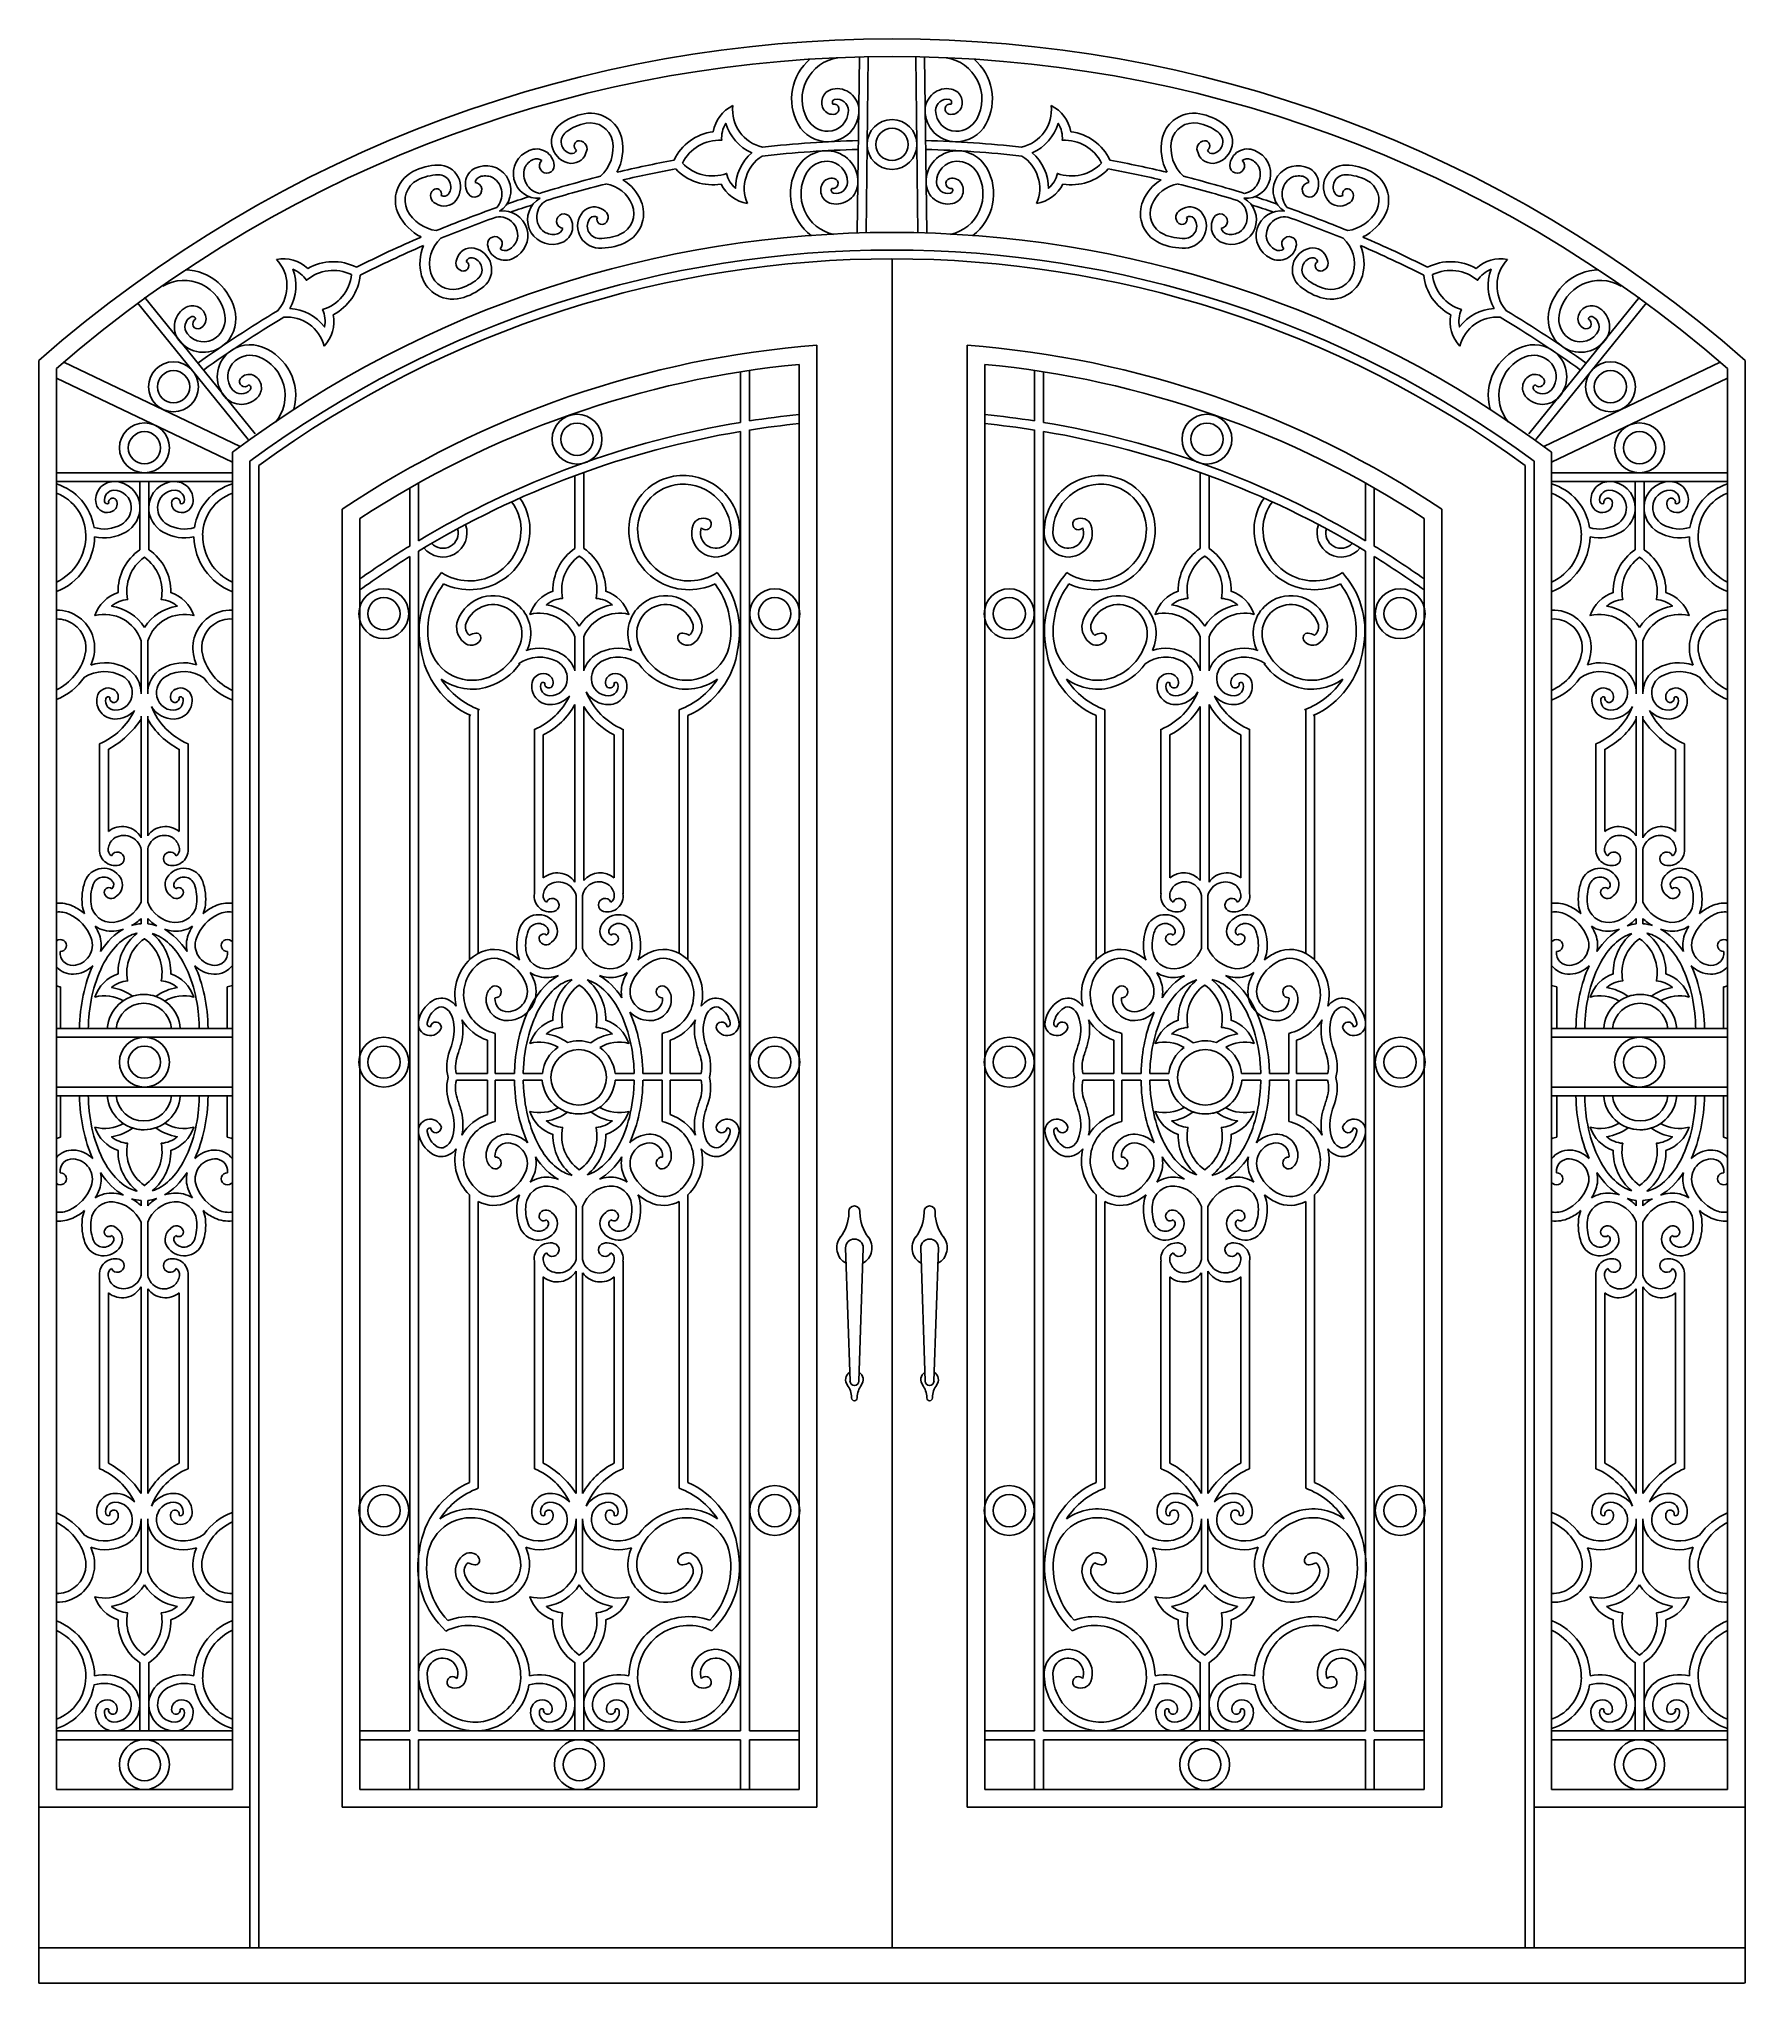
# Model space of a CAD drawing. Header units: millimetres. Extents: x 0 to 2464, y 0 to 2807.
import ezdxf

# ---------------------------------------------------------------- set-up
doc = ezdxf.new("R2010")
doc.units = ezdxf.units.MM
for name, color, linetype in [('ceco.net 114 door frame', 7, 'Continuous'), ('ceco.net 114 door locks', 7, 'Continuous'), ('ceco.net 114 door wrought iron', 9, 'Continuous')]:
    doc.layers.add(name, color=color, linetype=linetype)

msp = doc.modelspace()

# ---------------------------------------------------------------- linework, layer by layer
at = {"layer": 'ceco.net 114 door frame'}
for p, q in [((1231.9, 50.8), (1231.9, 2489.2)), ((1123.3, 254), (1123.3, 2364.5)), ((1340.5, 254), (1340.5, 2364.5)), ((0, 0), (0, 2342.6)), ((25.4, 279.4), (25.4, 2331.1)), ((290.9, 2218.4), (35.9, 2340.2)), ((1097.9, 279.4), (1097.9, 2336.8)), ((1365.9, 279.4), (1365.9, 2336.8)), ((2172.9, 2218.4), (2427.9, 2340.2)), ((2438.4, 279.4), (2438.4, 2331.1)), ((2463.8, 0), (2463.8, 2342.6)), ((279.4, 2195.8), (25.4, 2317)), ((2184.4, 2195.8), (2438.4, 2317)), ((279.4, 279.4), (279.4, 2209.9)), ((304.8, 50.8), (304.8, 2197.1)), ((317.5, 50.8), (317.5, 2190.7)), ((2146.3, 50.8), (2146.3, 2190.7)), ((2159, 50.8), (2159, 2197.1)), ((2184.4, 279.4), (2184.4, 2209.9)), ((438.1, 2127.9), (438.1, 254)), ((463.5, 2114.2), (463.5, 279.4)), ((2000.3, 2114.2), (2000.3, 279.4)), ((2025.7, 2127.9), (2025.7, 254)), ((304.8, 254), (0, 254)), ((279.4, 279.4), (25.4, 279.4)), ((438.1, 254), (1123.3, 254)), ((463.5, 279.4), (1097.9, 279.4)), ((2025.7, 254), (1340.5, 254)), ((2000.3, 279.4), (1365.9, 279.4)), ((2159, 254), (2463.8, 254)), ((2184.4, 279.4), (2438.4, 279.4)), ((0, 50.8), (2462.9, 50.8)), ((2462.9, 0), (0, 0))]:
    msp.add_line(p, q, dxfattribs=at)
for radius, start, end in [(1867.2, 48.7176, 131.2824), (1841.8, 49.0744, 130.9256), (1587.8, 53.1373, 126.8627), (1562.4, 53.6017, 126.3983), (1549.7, 53.8385, 126.1615), (1429.1, 94.3568, 123.7435), (1429.1, 56.2565, 85.6432), (1403.7, 95.4765, 123.191), (1403.7, 56.809, 84.5235)]:
    msp.add_arc((1231.9, 939.5), radius, start, end, dxfattribs=at)
at = {"layer": 'ceco.net 114 door locks'}
for p, q in [((1169.7, 1112.3), (1169.7, 1114)), ((1185.6, 1112.3), (1185.6, 1114)), ((1278.2, 1112.3), (1278.2, 1114)), ((1294.1, 1112.3), (1294.1, 1114)), ((1164.9, 1061.5), (1171.3, 868.9)), ((1184, 868.9), (1190.3, 1061.5)), ((1279.8, 868.9), (1273.5, 1061.5)), ((1298.9, 1061.5), (1292.5, 868.9)), ((1173.6, 845.6), (1173.6, 844.7)), ((1181.6, 845.6), (1181.6, 844.7)), ((1282.2, 845.6), (1282.2, 844.7)), ((1290.2, 845.6), (1290.2, 844.7))]:
    msp.add_line(p, q, dxfattribs=at)
for centre, radius, start, end in [((1109, 1113.4), 60.7, 322.462, 358.9128), ((1177.6, 1114), 7.96, 0, 180), ((1246.2, 1113.4), 60.7, 181.0872, 217.538), ((1217.6, 1113.4), 60.7, 322.462, 358.9128), ((1286.2, 1114), 7.96, 0, 180), ((1354.8, 1113.4), 60.7, 181.0872, 217.538), ((1177.6, 1061.5), 25.4, 141.8988, 241.907), ((1177.6, 1061.5), 12.7, 0, 180), ((1177.6, 1061.5), 25.4, 298.093, 38.1012), ((1286.2, 1061.5), 25.4, 141.8988, 241.907), ((1286.2, 1061.5), 12.7, 360, 180), ((1286.2, 1061.5), 25.4, 298.093, 38.1012), ((1177.6, 871), 12.7, 122.2205, 218.1012), ((1177.6, 871), 12.7, 321.8988, 57.7795), ((1286.2, 871), 12.7, 122.2205, 218.1012), ((1286.2, 871), 12.7, 321.8988, 57.7795), ((1143.3, 845), 30.3, 1.0872, 37.538), ((1177.6, 868.9), 6.35, 180, 0), ((1177.6, 844.7), 3.98, 180, 0), ((1211.9, 845), 30.3, 142.462, 178.9128), ((1251.9, 845), 30.3, 1.0872, 37.538), ((1286.2, 868.9), 6.35, 180, 0), ((1286.2, 844.7), 3.98, 180, 0), ((1320.5, 845), 30.3, 142.462, 178.9128)]:
    msp.add_arc(centre, radius, start, end, dxfattribs=at)
at = {"layer": 'ceco.net 114 door wrought iron'}
for p, q in [((1181.8, 2526.6), (1184.8, 2780.6)), ((1194.5, 2526.6), (1197.5, 2780.6)), ((1269.3, 2526.6), (1266.3, 2780.6)), ((1282, 2526.6), (1279, 2780.6)), ((142.6, 2425.9), (302.3, 2228.4)), ((152.5, 2433.9), (312.2, 2236.4)), ((2311.3, 2433.9), (2151.6, 2236.4)), ((2321.2, 2425.9), (2161.5, 2228.4)), ((1013.2, 2253.1), (1013.2, 2326.1)), ((1025.9, 2255.2), (1025.9, 2328)), ((1437.9, 2255.2), (1437.9, 2328)), ((1450.6, 2253.1), (1450.6, 2326.1)), ((1013.2, 364.1), (1013.2, 2240)), ((1025.9, 364.1), (1025.9, 2242.1)), ((1437.9, 364.1), (1437.9, 2242.1)), ((1450.6, 364.1), (1450.6, 2240)), ((25.4, 2180.4), (279.4, 2180.4)), ((25.4, 2167.7), (279.4, 2167.7)), ((548.2, 2165.4), (548.2, 2082.3)), ((1915.6, 2165.4), (1915.6, 2082.3)), ((2438.4, 2180.4), (2184.4, 2180.4)), ((2438.4, 2167.7), (2184.4, 2167.7)), ((535.5, 2158.3), (535.5, 2074.6)), ((1928.3, 2158.3), (1928.3, 2074.6)), ((535.5, 2059.4), (535.5, 364.1)), ((548.2, 2067.2), (548.2, 364.1)), ((1915.6, 2067.2), (1915.6, 364.1)), ((1928.3, 2059.4), (1928.3, 364.1)), ((147.6, 1937.6), (147.6, 1861.4)), ((157.2, 1937.6), (157.2, 1861.4)), ((774.1, 1943.6), (774.1, 1894.5)), ((786.8, 1943.6), (786.8, 1894.5)), ((1677, 1943.6), (1677, 1894.5)), ((1689.7, 1943.6), (1689.7, 1894.5)), ((2306.6, 1937.6), (2306.6, 1861.4)), ((2316.2, 1937.6), (2316.2, 1861.4)), ((147.6, 1829.2), (147.6, 1653.5)), ((157.2, 1829.2), (157.2, 1656.2)), ((621.8, 1477), (621.8, 1829.7)), ((634.5, 1486.6), (634.5, 1838.2)), ((774.1, 1846), (774.1, 1589.5)), ((786.8, 1842.9), (786.8, 1591.8)), ((924.6, 1486.6), (924.6, 1838.2)), ((937.3, 1477), (937.3, 1829.7)), ((1526.5, 1477), (1526.5, 1829.7)), ((1539.2, 1486.6), (1539.2, 1838.2)), ((1677, 1842.9), (1677, 1591.8)), ((1689.7, 1846), (1689.7, 1589.5)), ((1829.3, 1486.6), (1829.3, 1838.2)), ((1842, 1477), (1842, 1829.7)), ((2306.6, 1829.2), (2306.6, 1656.2)), ((2316.2, 1829.2), (2316.2, 1653.5)), ((715.6, 1572.7), (715.6, 1810)), ((728.3, 1595.6), (728.3, 1801.9)), ((830.8, 1595.6), (830.8, 1801.9)), ((843.5, 1572.7), (843.5, 1810)), ((1620.3, 1572.7), (1620.3, 1810)), ((1633, 1595.6), (1633, 1801.9)), ((1735.5, 1595.6), (1735.5, 1801.9)), ((1748.2, 1572.7), (1748.2, 1810)), ((87.6, 1639.7), (87.6, 1789.2)), ((100.3, 1662.5), (100.3, 1781.1)), ((202.8, 1662.5), (202.8, 1781.1)), ((215.5, 1639.7), (215.5, 1789.2)), ((2248.3, 1639.7), (2248.3, 1789.2)), ((2261, 1662.5), (2261, 1781.1)), ((2363.5, 1662.5), (2363.5, 1781.1)), ((2376.2, 1639.7), (2376.2, 1789.2)), ((147.6, 1637.2), (147.6, 1560.7)), ((157.2, 1637.2), (157.2, 1560.7)), ((2306.6, 1637.2), (2306.6, 1560.7)), ((2316.2, 1637.2), (2316.2, 1560.7)), ((775.7, 1570.3), (775.7, 1493.7)), ((785.2, 1570.3), (785.2, 1493.7)), ((1678.6, 1570.3), (1678.6, 1493.7)), ((1688.1, 1570.3), (1688.1, 1493.7)), ((147.6, 1536.8), (147.6, 1529.4)), ((157.2, 1536.8), (157.2, 1529.3)), ((2306.6, 1536.8), (2306.6, 1529.3)), ((2316.2, 1536.8), (2316.2, 1529.4)), ((31.1, 1438.1), (31.1, 1378.2)), ((271.9, 1438.1), (271.9, 1378.2)), ((2191.9, 1438.1), (2191.9, 1378.2)), ((2432.7, 1438.1), (2432.7, 1378.2)), ((279.4, 1378.2), (25.4, 1378.2)), ((58.7, 1378.2), (31.1, 1378.2)), ((98.8, 1378.2), (71.4, 1378.2)), ((204.2, 1378.2), (231.6, 1378.2)), ((244.3, 1378.2), (271.9, 1378.2)), ((2184.4, 1378.2), (2438.4, 1378.2)), ((2219.5, 1378.2), (2191.9, 1378.2)), ((2259.6, 1378.2), (2232.2, 1378.2)), ((2365, 1378.2), (2392.4, 1378.2)), ((2405.1, 1378.2), (2432.7, 1378.2)), ((279.4, 1365.5), (25.4, 1365.5)), ((647.6, 1313.2), (647.6, 1361.1)), ((659.1, 1313.2), (659.1, 1371.1)), ((899.9, 1313.2), (899.9, 1371.1)), ((911.4, 1313.2), (911.4, 1361.1)), ((1552.4, 1313.2), (1552.4, 1361.1)), ((1563.9, 1313.2), (1563.9, 1371.1)), ((1804.7, 1313.2), (1804.7, 1371.1)), ((1816.2, 1313.2), (1816.2, 1361.1)), ((2184.4, 1365.5), (2438.4, 1365.5)), ((279.4, 1293.5), (25.4, 1293.5)), ((647.6, 1313.2), (602.5, 1313.2)), ((647.6, 1303.7), (602.9, 1303.7)), ((647.6, 1253.8), (647.6, 1303.7)), ((686.7, 1313.2), (659.1, 1313.2)), ((659.1, 1243.8), (659.1, 1303.7)), ((686.7, 1303.7), (659.1, 1303.7)), ((727, 1313.2), (699.4, 1313.2)), ((726.8, 1303.7), (699.4, 1303.7)), ((832.1, 1313.2), (859.6, 1313.2)), ((832.2, 1303.7), (859.7, 1303.7)), ((872.3, 1313.2), (899.9, 1313.2)), ((872.4, 1303.7), (899.9, 1303.7)), ((899.9, 1243.8), (899.9, 1303.7)), ((911.4, 1313.2), (956.5, 1313.2)), ((911.4, 1253.8), (911.4, 1303.7)), ((911.4, 1303.7), (956.1, 1303.7)), ((1552.4, 1313.2), (1507.3, 1313.2)), ((1552.4, 1303.7), (1507.7, 1303.7)), ((1552.4, 1253.8), (1552.4, 1303.7)), ((1591.5, 1313.2), (1563.9, 1313.2)), ((1563.9, 1243.8), (1563.9, 1303.7)), ((1591.4, 1303.7), (1563.9, 1303.7)), ((1631.6, 1303.7), (1604.1, 1303.7)), ((1631.7, 1313.2), (1604.2, 1313.2)), ((1736.8, 1313.2), (1764.4, 1313.2)), ((1737, 1303.7), (1764.4, 1303.7)), ((1777.1, 1313.2), (1804.7, 1313.2)), ((1777.1, 1303.7), (1804.7, 1303.7)), ((1804.7, 1243.8), (1804.7, 1303.7)), ((1816.2, 1313.2), (1861.3, 1313.2)), ((1816.2, 1253.8), (1816.2, 1303.7)), ((1816.2, 1303.7), (1860.9, 1303.7)), ((2184.4, 1293.5), (2438.4, 1293.5)), ((279.4, 1280.8), (25.4, 1280.8)), ((31.1, 1221), (31.1, 1280.8)), ((58.7, 1280.8), (31.1, 1280.8)), ((98.8, 1280.8), (71.4, 1280.8)), ((204.2, 1280.8), (231.6, 1280.8)), ((244.3, 1280.8), (271.9, 1280.8)), ((271.9, 1221), (271.9, 1280.8)), ((2184.4, 1280.8), (2438.4, 1280.8)), ((2191.9, 1221), (2191.9, 1280.8)), ((2219.5, 1280.8), (2191.9, 1280.8)), ((2259.6, 1280.8), (2232.2, 1280.8)), ((2365, 1280.8), (2392.4, 1280.8)), ((2405.1, 1280.8), (2432.7, 1280.8)), ((2432.7, 1221), (2432.7, 1280.8)), ((147.6, 1122.3), (147.6, 1129.7)), ((157.2, 1122.3), (157.2, 1129.8)), ((621.8, 1137.9), (621.8, 722.9)), ((634.5, 1128.4), (634.5, 714.4)), ((924.6, 1128.4), (924.6, 714.4)), ((937.3, 1137.9), (937.3, 722.9)), ((1526.5, 1137.9), (1526.5, 722.9)), ((1539.2, 1128.4), (1539.2, 714.4)), ((1829.3, 1128.4), (1829.3, 714.4)), ((1842, 1137.9), (1842, 722.9)), ((2306.6, 1122.3), (2306.6, 1129.8)), ((2316.2, 1122.3), (2316.2, 1129.7)), ((147.6, 1021.9), (147.6, 1098.4)), ((157.2, 1021.9), (157.2, 1098.4)), ((775.7, 1044.7), (775.7, 1121.2)), ((785.2, 1044.7), (785.2, 1121.2)), ((1678.6, 1044.7), (1678.6, 1121.2)), ((1688.1, 1044.7), (1688.1, 1121.2)), ((2306.6, 1021.9), (2306.6, 1098.4)), ((2316.2, 1021.9), (2316.2, 1098.4)), ((715.6, 1042.2), (715.6, 742.6)), ((843.5, 1042.2), (843.5, 742.6)), ((1620.3, 1042.2), (1620.3, 742.6)), ((1748.2, 1042.2), (1748.2, 742.6)), ((87.6, 1019.4), (87.6, 742.6)), ((215.5, 1019.4), (215.5, 742.6)), ((728.3, 1019.4), (728.3, 750.7)), ((775.7, 707), (775.7, 1027.9)), ((785.2, 707), (785.2, 1025.2)), ((830.8, 1019.4), (830.8, 750.7)), ((1633, 1019.4), (1633, 750.7)), ((1678.6, 707), (1678.6, 1025.2)), ((1688.1, 707), (1688.1, 1027.9)), ((1735.5, 1019.4), (1735.5, 750.7)), ((2248.3, 1019.4), (2248.3, 742.6)), ((2376.2, 1019.4), (2376.2, 742.6)), ((100.3, 996.6), (100.3, 750.7)), ((147.6, 707), (147.6, 1005.1)), ((157.2, 707), (157.2, 1002.4)), ((202.8, 996.6), (202.8, 750.7)), ((2261, 996.6), (2261, 750.7)), ((2306.6, 707), (2306.6, 1002.4)), ((2316.2, 707), (2316.2, 1005.1)), ((2363.5, 996.6), (2363.5, 750.7)), ((147.6, 594.2), (147.6, 670.4)), ((157.2, 594.2), (157.2, 670.4)), ((775.7, 594.2), (775.7, 670.4)), ((785.2, 594.2), (785.2, 670.4)), ((1678.6, 594.2), (1678.6, 670.4)), ((1688.1, 594.2), (1688.1, 670.4)), ((2306.6, 594.2), (2306.6, 670.4)), ((2316.2, 594.2), (2316.2, 670.4)), ((25.4, 364.1), (279.4, 364.1)), ((25.4, 351.4), (279.4, 351.4)), ((463.5, 364.1), (535.5, 364.1)), ((463.5, 351.4), (535.5, 351.4)), ((535.5, 351.4), (535.5, 279.4)), ((548.2, 364.1), (1013.2, 364.1)), ((548.2, 351.4), (1013.2, 351.4)), ((548.2, 351.4), (548.2, 279.4)), ((1013.2, 279.4), (1013.2, 351.4)), ((1025.9, 364.1), (1097.9, 364.1)), ((1025.9, 279.4), (1025.9, 351.4)), ((1025.9, 351.4), (1097.9, 351.4)), ((1437.9, 364.1), (1365.9, 364.1)), ((1437.9, 351.4), (1365.9, 351.4)), ((1437.9, 279.4), (1437.9, 351.4)), ((1915.6, 364.1), (1450.6, 364.1)), ((1450.6, 279.4), (1450.6, 351.4)), ((1915.6, 351.4), (1450.6, 351.4)), ((1915.6, 351.4), (1915.6, 279.4)), ((2000.3, 364.1), (1928.3, 364.1)), ((2000.3, 351.4), (1928.3, 351.4)), ((1928.3, 351.4), (1928.3, 279.4)), ((2438.4, 364.1), (2184.4, 364.1)), ((2438.4, 351.4), (2184.4, 351.4))]:
    msp.add_line(p, q, dxfattribs=at)
for points in [[(1153.8, 2779.3, 0.525666), (1109.6, 2690.8, 0.276638), (1139.6, 2673.4, 0.411841), (1168.9, 2703.3, 0.470069), (1149.3, 2719.4, 0.546885), (1146.6, 2712.4)], [(1310, 2779.3, -0.525666), (1354.2, 2690.8, -0.276638), (1324.2, 2673.4, -0.411841), (1294.9, 2703.3, -0.470069), (1314.5, 2719.4, -0.546885), (1317.2, 2712.4)], [(1113.9, 2777.7, 0.35957), (1096.3, 2683.5, 0.276638), (1139.8, 2658.2, 0.411841), (1184.1, 2703.4, 0.470069), (1146.4, 2734.3, 0.501739), (1132.7, 2705.9)], [(1349.9, 2777.7, -0.35957), (1367.5, 2683.5, -0.276638), (1324, 2658.2, -0.411841), (1279.7, 2703.4, -0.470069), (1317.4, 2734.3, -0.501739), (1331.1, 2705.9)], [(825.8, 2688.8, 0.221192), (787.6, 2698.6, 0.113932), (753.1, 2683.6, 0.627897), (763.7, 2627.7, 0.401846), (789.8, 2642)], [(1638, 2688.8, -0.221192), (1676.2, 2698.6, -0.113932), (1710.7, 2683.6, -0.627897), (1700.1, 2627.7, -0.401846), (1674, 2642)], [(811.1, 2608.4, 0.255259), (828.3, 2659.6, 0.404298), (790.1, 2684.9, 0.113932), (761.4, 2672.3, 0.627897), (767.3, 2641.2, 0.401846), (776.4, 2646.2)], [(834.8, 2614.2, 0.168488), (841.9, 2662.7, 0.168076), (825.8, 2688.8)], [(1629, 2614.2, -0.168488), (1621.9, 2662.7, -0.168076), (1638, 2688.8)], [(1652.7, 2608.4, -0.255259), (1635.5, 2659.6, -0.404298), (1673.7, 2684.9, -0.113932), (1702.4, 2672.3, -0.627897), (1696.5, 2641.2, -0.401846), (1687.4, 2646.2)], [(1115.6, 2522.6, -0.382297), (1095.4, 2621, -0.276638), (1139.5, 2645.2, -0.411841), (1182.8, 2599, -0.470069), (1144.4, 2569, -0.501739), (1131.4, 2597.7)], [(1348.2, 2522.6, 0.382297), (1368.4, 2621, 0.276638), (1324.3, 2645.2, 0.411841), (1281, 2599, 0.470069), (1319.4, 2569, 0.501739), (1332.4, 2597.7)], [(515.9, 2584, -0.221192), (540.2, 2615.2, -0.113932), (576.6, 2624.5, -0.627897), (602.4, 2573.8, -0.401846), (573.1, 2569.2)], [(573.9, 2529.9, -0.241216), (531.9, 2559.5, -0.404298), (546.6, 2602.8, -0.113932), (576.9, 2610.5, -0.627897), (591.3, 2582.3, -0.401846), (581.1, 2580.7)], [(1147.8, 2524.3, -0.510203), (1108.6, 2613.3, -0.276638), (1139, 2630, -0.411841), (1167.6, 2599.5, -0.470069), (1147.6, 2583.9, -0.546885), (1145, 2590.9)], [(1316, 2524.3, 0.510203), (1355.2, 2613.3, 0.276638), (1324.8, 2630, 0.411841), (1296.2, 2599.5, 0.470069), (1316.2, 2583.9, 0.546885), (1318.8, 2590.9)], [(1947.9, 2584, 0.221192), (1923.6, 2615.2, 0.113932), (1887.2, 2624.5, 0.627897), (1861.4, 2573.8, 0.401846), (1890.7, 2569.2)], [(1889.9, 2529.9, 0.241216), (1931.9, 2559.5, 0.404298), (1917.2, 2602.8, 0.113932), (1886.9, 2610.5, 0.627897), (1872.5, 2582.3, 0.401846), (1882.7, 2580.7)], [(552.1, 2520.7, -0.159494), (519.2, 2553.5, -0.168076), (515.9, 2584)], [(818.8, 2597.3, -0.264425), (856.8, 2566.9, -0.404298), (839.5, 2524.6, -0.113932), (808.8, 2518.7, -0.627897), (796.1, 2547.8, -0.401846), (806.5, 2548.8)], [(843.4, 2603.2, -0.157348), (869.8, 2572.1, -0.168076), (871.3, 2541.4)], [(1620.4, 2603.2, 0.157348), (1594, 2572.1, 0.168076), (1592.5, 2541.4)], [(1645, 2597.3, 0.264425), (1607, 2566.9, 0.404298), (1624.3, 2524.6, 0.113932), (1655, 2518.7, 0.627897), (1667.7, 2547.8, 0.401846), (1657.3, 2548.8)], [(1911.7, 2520.7, 0.159494), (1944.6, 2553.5, 0.168076), (1947.9, 2584)], [(871.3, 2541.4, -0.221192), (845.1, 2511.8, -0.113932), (808.2, 2504.8, -0.627897), (785.6, 2556.9, -0.401846), (815.1, 2559.7)], [(1592.5, 2541.4, 0.221192), (1618.7, 2511.8, 0.113932), (1655.6, 2504.8, 0.627897), (1678.2, 2556.9, 0.401846), (1648.7, 2559.7)], [(555.5, 2508.4, 0.168818), (552.7, 2464.8, 0.168076), (570.3, 2439.8)], [(580.5, 2518.9, 0.287092), (566.1, 2468.7, 0.404298), (605.7, 2445.9, 0.113932), (633.6, 2460.1, 0.627897), (625.8, 2490.8, 0.401846), (617, 2485.3)], [(570.3, 2439.8, 0.221192), (609.1, 2432.3, 0.113932), (642.6, 2449.4, 0.627897), (628.5, 2504.5, 0.401846), (603.5, 2488.6)], [(1893.5, 2439.8, -0.221192), (1854.7, 2432.3, -0.113932), (1821.2, 2449.4, -0.627897), (1835.3, 2504.5, -0.401846), (1860.3, 2488.6)], [(1883.3, 2518.9, -0.287092), (1897.7, 2468.7, -0.404298), (1858.1, 2445.9, -0.113932), (1830.2, 2460.1, -0.627897), (1838, 2490.8, -0.401846), (1846.8, 2485.3)], [(1908.3, 2508.4, -0.168818), (1911.1, 2464.8, -0.168076), (1893.5, 2439.8)], [(211.4, 2473.3, -0.35957), (283.7, 2410.3, -0.276638), (265.2, 2363.5, -0.411841), (202.4, 2371.5, -0.470069), (212.8, 2419.2, -0.501739), (241.2, 2405.3)], [(2252.4, 2473.3, 0.35957), (2180.1, 2410.3, 0.276638), (2198.6, 2363.5, 0.411841), (2261.4, 2371.5, 0.470069), (2251, 2419.2, 0.501739), (2222.6, 2405.3)], [(179.1, 2449.9, -0.525666), (268.6, 2407.8, -0.276638), (255.9, 2375.6, -0.411841), (214.4, 2380.9, -0.470069), (219.8, 2405.6, -0.546885), (226.3, 2401.9)], [(2284.7, 2449.9, 0.525666), (2195.2, 2407.8, 0.276638), (2207.9, 2375.6, 0.411841), (2249.4, 2380.9, 0.470069), (2244, 2405.6, 0.546885), (2237.5, 2401.9)], [(368.2, 2272, 0.382297), (323.1, 2361.7, 0.276638), (273.4, 2353.4, 0.411841), (268.1, 2290.3, 0.470069), (316.9, 2290.6, 0.501739), (309.3, 2321.2)], [(2095.6, 2272, -0.382297), (2140.7, 2361.7, -0.276638), (2190.4, 2353.4, -0.411841), (2195.7, 2290.3, -0.470069), (2146.9, 2290.6, -0.501739), (2154.5, 2321.2)], [(341.9, 2253.4, 0.510203), (317.5, 2347.6, 0.276638), (283.3, 2341.8, 0.411841), (279.8, 2300.1, 0.470069), (305.1, 2300.3, 0.546885), (302.8, 2307.4)], [(2121.9, 2253.4, -0.510203), (2146.3, 2347.6, -0.276638), (2180.5, 2341.8, -0.411841), (2184, 2300.1, -0.470069), (2158.7, 2300.3, -0.546885), (2161, 2307.4)], [(80.5, 2088, 0.187275), (125.4, 2094.6, 0.276638), (146, 2131.1, 0.411841), (107.9, 2167.7, 0.470069), (82.5, 2135.9, 0.501739), (106.4, 2124.8)], [(146, 2167.7), (146, 2069.3, 0.255077), (114.3, 2007.4, 0.238095), (81, 1974.1, -0.396765), (147.6, 1937.6)], [(158.7, 2167.7), (158.7, 2069.3, -0.255077), (190.5, 2007.4, -0.238095), (223.8, 1974.1, 0.396765), (157.2, 1937.6)], [(223.8, 2087.9, -0.185319), (179.4, 2094.6, -0.276638), (158.7, 2131.1, -0.411841), (196.8, 2167.7, -0.470069), (222.2, 2135.9, -0.501739), (198.4, 2124.8)], [(774.1, 2176.2), (774.1, 2071.1, 0.255077), (742.3, 2009.2, 0.238095), (709, 1975.9, -0.373142), (774.1, 1943.6, -0.373142)], [(786.8, 2180.9), (786.8, 2071.1, -0.255077), (818.5, 2009.2, -0.238095), (851.9, 1975.9, 0.373142), (786.8, 1943.6, 0.373142)], [(1677, 2180.9), (1677, 2071.1, 0.255077), (1645.3, 2009.2, 0.238095), (1611.9, 1975.9, -0.373142), (1677, 1943.6, -0.373142)], [(1689.7, 2176.2), (1689.7, 2071.1, -0.255077), (1721.5, 2009.2, -0.238095), (1754.8, 1975.9, 0.373142), (1689.7, 1943.6, 0.373142)], [(2305.1, 2167.7), (2305.1, 2069.3, 0.255077), (2273.3, 2007.4, 0.238095), (2240, 1974.1, -0.396765), (2306.6, 1937.6)], [(2240, 2087.9, 0.185319), (2284.4, 2094.6, 0.276638), (2305.1, 2131.1, 0.411841), (2267, 2167.7, 0.470069), (2241.6, 2135.9, 0.501739), (2265.4, 2124.8)], [(2317.8, 2167.7), (2317.8, 2069.3, -0.255077), (2349.5, 2007.4, -0.238095), (2382.8, 1974.1, 0.396765), (2316.2, 1937.6)], [(2383.3, 2088, -0.187275), (2338.4, 2094.6, -0.276638), (2317.8, 2131.1, -0.411841), (2355.9, 2167.7, -0.470069), (2381.3, 2135.9, -0.501739), (2357.4, 2124.8)], [(79.6, 2101.4, 0.207111), (119.1, 2105.7, 0.276638), (133.4, 2130.8, 0.411841), (108.2, 2155, 0.470069), (95, 2138.5, 0.546885), (100.8, 2136.3)], [(224.7, 2101.2, -0.204459), (185.7, 2105.7, -0.276638), (171.4, 2130.8, -0.411841), (196.6, 2155, -0.470069), (209.8, 2138.5, -0.546885), (204, 2136.3)], [(2239.1, 2101.2, 0.204459), (2278.1, 2105.7, 0.276638), (2292.4, 2130.8, 0.411841), (2267.2, 2155, 0.470069), (2254, 2138.5, 0.546885), (2259.8, 2136.3)], [(2384.2, 2101.4, -0.207111), (2344.7, 2105.7, -0.276638), (2330.4, 2130.8, -0.411841), (2355.6, 2155, -0.470069), (2368.8, 2138.5, -0.546885), (2363, 2136.3)], [(705.1, 1924, 0.030947), (708.6, 1934.5, 0.308466), (687.9, 1992.5, 0.495958), (605, 1967.6, 0.322961), (613.7, 1935.8)], [(855.7, 1924, -0.030947), (852.3, 1934.5, -0.308466), (872.9, 1992.5, -0.495958), (955.8, 1967.6, -0.322961), (947.1, 1935.8)], [(1608.1, 1924, 0.030947), (1611.5, 1934.5, 0.308466), (1590.9, 1992.5, 0.495958), (1508, 1967.6, 0.322961), (1516.7, 1935.8)], [(1758.7, 1924, -0.030947), (1755.2, 1934.5, -0.308466), (1775.9, 1992.5, -0.495958), (1858.8, 1967.6, -0.322961), (1850.1, 1935.8)], [(75, 1902.4, 0.033006), (78.8, 1913.7, 0.308466), (58.1, 1971.6, 0.161988), (25.4, 1982, 0.161988)], [(227.7, 1903.1, -0.030947), (224.2, 1913.7, -0.308466), (244.9, 1971.6, -0.170366), (279.4, 1982, -0.170366)], [(2236.1, 1903.1, 0.030947), (2239.6, 1913.7, 0.308466), (2218.9, 1971.6, 0.170366), (2184.4, 1982, 0.170366)], [(2388.8, 1902.4, -0.033006), (2385, 1913.7, -0.308466), (2405.7, 1971.6, -0.161988), (2438.4, 1982, -0.161988)], [(692.6, 1904.4, -0.285264), (748.7, 1907.7, -0.276638), (763, 1882.5, -0.411841), (737.8, 1858.4, -0.470069), (724.6, 1874.9, -0.546885), (730.4, 1877.1)], [(703.3, 1924, -0.20534), (755, 1918.7, -0.195746), (774.1, 1894.5, -0.195746)], [(855.7, 1924, 0.20873), (805.8, 1918.7, 0.195746), (786.8, 1894.5, 0.195746)], [(866.5, 1904.4, 0.296123), (812.1, 1907.7, 0.276638), (797.9, 1882.5, 0.411841), (823.1, 1858.4, 0.470069), (836.2, 1874.9, 0.546885), (830.4, 1877.1)], [(1597.3, 1904.4, -0.296123), (1651.7, 1907.7, -0.276638), (1665.9, 1882.5, -0.411841), (1640.7, 1858.4, -0.470069), (1627.6, 1874.9, -0.546885), (1633.4, 1877.1)], [(1608.1, 1924, -0.20873), (1658, 1918.7, -0.195746), (1677, 1894.5, -0.195746)], [(1760.5, 1924, 0.20534), (1708.8, 1918.7, 0.195746), (1689.7, 1894.5, 0.195746)], [(1771.2, 1904.4, 0.285264), (1715.1, 1907.7, 0.276638), (1700.8, 1882.5, 0.411841), (1726, 1858.4, 0.470069), (1739.2, 1874.9, 0.546885), (1733.4, 1877.1)], [(25.4, 1853, 0.146354), (65.7, 1885.2)], [(65.7, 1885.2, -0.263345), (120.7, 1886.8, -0.276638), (134.9, 1861.7, -0.411841), (109.8, 1837.5, -0.470069), (96.6, 1854, -0.546885), (102.4, 1856.2)], [(75, 1902.4, -0.217731), (127, 1897.9, -0.276638), (147.6, 1861.4)], [(227.7, 1903.1, 0.20873), (177.8, 1897.9, 0.276638), (157.2, 1861.4)], [(238.5, 1883.6, 0.296123), (184.1, 1886.8, 0.276638), (169.9, 1861.7, 0.411841), (195, 1837.5, 0.470069), (208.2, 1854, 0.546885), (202.4, 1856.2, 0.501739)], [(279.4, 1852.3, -0.146135), (238.5, 1883.6)], [(581, 1882.5, 0.240354), (649.4, 1871.7, 0.15816), (694.3, 1904.4, 0.15816)], [(766, 1858.1, -0.217134), (737.6, 1845.7, -0.470069), (712.2, 1877.4, -0.501739), (736, 1888.5)], [(790.4, 1864, 0.269006), (823.3, 1845.7, 0.470069), (848.7, 1877.4, 0.501739), (824.9, 1888.5)], [(979.9, 1882.5, -0.240354), (911.4, 1871.7, -0.15816), (866.5, 1904.4, -0.15816)], [(1483.9, 1882.5, 0.240354), (1552.4, 1871.7, 0.15816), (1597.3, 1904.4, 0.15816)], [(1673.4, 1864, -0.269006), (1640.5, 1845.7, -0.470069), (1615.1, 1877.4, -0.501739), (1638.9, 1888.5)], [(1697.8, 1858.1, 0.217134), (1726.2, 1845.7, 0.470069), (1751.6, 1877.4, 0.501739), (1727.8, 1888.5)], [(1882.8, 1882.5, -0.240354), (1814.4, 1871.7, -0.15816), (1769.5, 1904.4, -0.15816)], [(2184.4, 1852.3, 0.146135), (2225.3, 1883.6)], [(2225.3, 1883.6, -0.296123), (2279.7, 1886.8, -0.276638), (2293.9, 1861.7, -0.411841), (2268.8, 1837.5, -0.470069), (2255.6, 1854, -0.546885), (2261.4, 1856.2, -0.501739)], [(2236.1, 1903.1, -0.20873), (2286, 1897.9, -0.276638), (2306.6, 1861.4)], [(2388.8, 1902.4, 0.217731), (2336.8, 1897.9, 0.276638), (2316.2, 1861.4)], [(2398.1, 1885.2, 0.263345), (2343.1, 1886.8, 0.276638), (2328.9, 1861.7, 0.411841), (2354, 1837.5, 0.470069), (2367.2, 1854, 0.546885), (2361.4, 1856.2)], [(2438.4, 1853, -0.146354), (2398.1, 1885.2)], [(138, 1837.2, -0.217134), (109.5, 1824.8, -0.470069), (84.1, 1856.6, -0.501739), (107.9, 1867.7)], [(162.4, 1843.1, 0.269006), (195.3, 1824.8, 0.470069), (220.7, 1856.6, 0.501739), (196.8, 1867.7)], [(2301.4, 1843.1, -0.269006), (2268.5, 1824.8, -0.470069), (2243.1, 1856.6, -0.501739), (2267, 1867.7)], [(2325.8, 1837.2, 0.217134), (2354.3, 1824.8, 0.470069), (2379.7, 1856.6, 0.501739), (2355.9, 1867.7)], [(66.1, 1543.8, -0.076258), (62.7, 1556.2, -0.113932), (66.5, 1590.2, -0.627897), (117.8, 1595.9, -0.401846), (112.4, 1569.5)], [(237, 1543.8, 0.076258), (240.4, 1556.2, 0.113932), (236.6, 1590.2, 0.627897), (185.2, 1595.9, 0.401846), (190.7, 1569.5)], [(2226.8, 1543.8, -0.076258), (2223.4, 1556.2, -0.113932), (2227.2, 1590.2, -0.627897), (2278.6, 1595.9, -0.401846), (2273.1, 1569.5)], [(2397.7, 1543.8, 0.076258), (2401.1, 1556.2, 0.113932), (2397.3, 1590.2, 0.627897), (2346, 1595.9, 0.401846), (2351.4, 1569.5)], [(147.6, 1560.7, -0.264323), (107.4, 1531.3, -0.404298), (75.3, 1557.7, -0.113932), (78.4, 1586, -0.627897), (107.1, 1589.1, -0.401846), (105.2, 1579.9)], [(157.2, 1560.7, 0.293585), (195.6, 1531.3, 0.404298), (227.8, 1557.7, 0.113932), (224.6, 1586, 0.627897), (196, 1589.1, 0.401846), (197.9, 1579.9)], [(2306.6, 1560.7, -0.293585), (2268.2, 1531.3, -0.404298), (2236, 1557.7, -0.113932), (2239.2, 1586, -0.627897), (2267.8, 1589.1, -0.401846), (2265.9, 1579.9)], [(2316.2, 1560.7, 0.264323), (2356.4, 1531.3, 0.404298), (2388.5, 1557.7, 0.113932), (2385.4, 1586, 0.627897), (2356.7, 1589.1, 0.401846), (2358.6, 1579.9)], [(25.4, 1559, -0.127702), (49, 1554.7, -0.068525), (66.1, 1543.8)], [(25.4, 1546.2, -0.134586), (43.7, 1543.2, -0.198402), (75.5, 1508.7, -0.505576), (49.5, 1469.2, -0.452982), (30.6, 1488.6, -0.023023), (30.7, 1489.4)], [(279.4, 1546, 0.147572), (259.3, 1543.2, 0.198402), (227.5, 1508.7, 0.505576), (253.5, 1469.2, 0.452982), (272.5, 1488.6, 0.023023), (272.3, 1489.4)], [(279.4, 1558.8, 0.137177), (254, 1554.7, 0.068525), (237, 1543.8)], [(2184.4, 1558.8, -0.137177), (2209.8, 1554.7, -0.068525), (2226.8, 1543.8)], [(2184.4, 1546, -0.147572), (2204.5, 1543.2, -0.198402), (2236.3, 1508.7, -0.505576), (2210.3, 1469.2, -0.452982), (2191.3, 1488.6, -0.023023), (2191.5, 1489.4)], [(2438.4, 1546.2, 0.134586), (2420.1, 1543.2, 0.198402), (2388.3, 1508.7, 0.505576), (2414.3, 1469.2, 0.452982), (2433.2, 1488.6, 0.023023), (2433.1, 1489.4)], [(2438.4, 1559, 0.127702), (2414.8, 1554.7, 0.068525), (2397.7, 1543.8)], [(142, 1515.8, 0.23685), (114.3, 1456.8, 0.238095), (81, 1423.5, -0.193409), (122, 1418.2)], [(122.3, 1521.7, -0.052345), (108.4, 1518.6, -0.168076), (81.4, 1525.6, -0.168076)], [(81.4, 1525.6, -0.046934), (87.5, 1513.1, -0.145309), (89, 1489.2)], [(147.6, 1536.8, -0.063138), (133.9, 1526.7, -0.063138)], [(157.2, 1536.8, 0.072357), (170.1, 1526.4, 0.072357)], [(181.4, 1521.3, 0.058874), (194.6, 1518.6, 0.168076), (221.6, 1525.6)], [(221.6, 1525.6, 0.046934), (215.6, 1513.1, 0.145309), (214, 1489.2)], [(694.1, 1476.8, -0.076258), (690.7, 1489.3, -0.113932), (694.5, 1523.2, -0.627897), (745.8, 1529, -0.401846), (740.4, 1502.5)], [(775.7, 1493.7, -0.259441), (735.4, 1464.4, -0.404298), (703.3, 1490.7, -0.113932), (706.5, 1519, -0.627897), (735.1, 1522.2, -0.401846), (733.2, 1513)], [(785.2, 1493.7, 0.293585), (823.6, 1464.4, 0.404298), (855.8, 1490.7, 0.113932), (852.6, 1519, 0.627897), (824, 1522.2, 0.401846), (825.9, 1513)], [(865, 1476.8, 0.076258), (868.4, 1489.3, 0.113932), (864.6, 1523.2, 0.627897), (813.2, 1529, 0.401846), (818.7, 1502.5)], [(1598.8, 1476.8, -0.076258), (1595.4, 1489.3, -0.113932), (1599.2, 1523.2, -0.627897), (1650.6, 1529, -0.401846), (1645.1, 1502.5)], [(1678.6, 1493.7, -0.293585), (1640.2, 1464.4, -0.404298), (1608, 1490.7, -0.113932), (1611.2, 1519, -0.627897), (1639.8, 1522.2, -0.401846), (1637.9, 1513)], [(1688.1, 1493.7, 0.259441), (1728.4, 1464.4, 0.404298), (1760.5, 1490.7, 0.113932), (1757.3, 1519, 0.627897), (1728.7, 1522.2, 0.401846), (1730.6, 1513)], [(1769.7, 1476.8, 0.076258), (1773.1, 1489.3, 0.113932), (1769.3, 1523.2, 0.627897), (1718, 1529, 0.401846), (1723.4, 1502.5)], [(2242.2, 1525.6, -0.046934), (2248.2, 1513.1, -0.145309), (2249.8, 1489.2)], [(2282.4, 1521.3, -0.058874), (2269.2, 1518.6, -0.168076), (2242.2, 1525.6)], [(2306.6, 1536.8, -0.072357), (2293.7, 1526.4, -0.072357)], [(2316.2, 1536.8, 0.063138), (2329.9, 1526.7, 0.063138)], [(2321.8, 1515.8, -0.23685), (2349.5, 1456.8, -0.238095), (2382.8, 1423.5, 0.193409), (2341.8, 1418.2)], [(2341.5, 1521.7, 0.052345), (2355.4, 1518.6, 0.168076), (2382.4, 1525.6, 0.168076)], [(2382.4, 1525.6, 0.046934), (2376.3, 1513.1, 0.145309), (2374.8, 1489.2)], [(25.4, 1504.4, -0.002198), (25.5, 1504.6)], [(135.3, 1424.7, 0.122464), (104.9, 1437.2, -0.162801), (128.2, 1446.7, -0.298178), (152.4, 1507.7, -0.298178), (176.6, 1446.7, -0.162801), (199.9, 1437.2, 0.125021), (168.9, 1424.3, 0.125021)], [(163.6, 1515.1, -0.233084), (190.5, 1456.8, -0.238095), (223.8, 1423.5, 0.198626), (181.9, 1417.7)], [(279.4, 1502.7, 0.030417), (277.5, 1504.6)], [(602.7, 1410.4, -0.296557), (627.7, 1482.2, -0.280029), (677, 1487.8, -0.068525), (694.1, 1476.8)], [(956.4, 1410.4, 0.296557), (931.3, 1482.2, 0.280029), (882, 1487.8, 0.068525), (865, 1476.8)], [(1507.4, 1410.4, -0.296557), (1532.5, 1482.2, -0.280029), (1581.8, 1487.8, -0.068525), (1598.8, 1476.8)], [(1861.1, 1410.4, 0.296557), (1836.1, 1482.2, 0.280029), (1786.8, 1487.8, 0.068525), (1769.7, 1476.8)], [(2184.4, 1502.7, -0.030417), (2186.3, 1504.6)], [(2300.2, 1515.1, 0.233084), (2273.3, 1456.8, 0.238095), (2240, 1423.5, -0.198626), (2281.9, 1417.7)], [(2328.5, 1424.7, -0.122464), (2358.9, 1437.2, 0.162801), (2335.6, 1446.7, 0.298178), (2311.4, 1507.7, 0.298178), (2287.2, 1446.7, 0.162801), (2263.9, 1437.2, -0.125021), (2294.9, 1424.3, -0.125021)], [(2438.4, 1504.4, 0.002198), (2438.3, 1504.6)], [(77.8, 1468.8, -0.186058), (50.2, 1456.5, -0.230428), (25.4, 1467, -0.230428)], [(225.2, 1468.8, 0.186058), (252.8, 1456.5, 0.254955), (279.4, 1469.2, 0.254955)], [(659.1, 1371.1, -0.642174), (635.5, 1472.1, -0.280029), (671.7, 1476.2, -0.198402), (703.6, 1441.7, -0.505576), (677.5, 1402.2, -0.452982), (658.6, 1421.7, -0.023023), (658.7, 1422.5, -0.023023)], [(899.9, 1371.1, 0.642174), (923.5, 1472.1, 0.280029), (887.4, 1476.2, 0.198402), (855.5, 1441.7, 0.505576), (881.5, 1402.2, 0.452982), (900.5, 1421.7, 0.023023), (900.4, 1422.5, 0.023023)], [(1563.9, 1371.1, -0.642174), (1540.3, 1472.1, -0.280029), (1576.4, 1476.2, -0.198402), (1608.3, 1441.7, -0.505576), (1582.3, 1402.2, -0.452982), (1563.3, 1421.7, -0.023023), (1563.4, 1422.5, -0.023023)], [(1804.7, 1371.1, 0.642174), (1828.3, 1472.1, 0.280029), (1792.1, 1476.2, 0.198402), (1760.2, 1441.7, 0.505576), (1786.3, 1402.2, 0.452982), (1805.2, 1421.7, 0.023023), (1805.1, 1422.5, 0.023023)], [(2238.6, 1468.8, -0.186058), (2211, 1456.5, -0.254955), (2184.4, 1469.2, -0.254955)], [(2386, 1468.8, 0.186058), (2413.6, 1456.5, 0.230428), (2438.4, 1467, 0.230428)], [(31.1, 1438.1, -0.025779), (25.4, 1439.5, -0.025779)], [(271.9, 1438.1, 0.033964), (279.4, 1440.1, 0.033964)], [(709.5, 1458.7, -0.046934), (715.5, 1446.1, -0.505576), (678.2, 1389.5, -0.452982), (645.9, 1422.7, -0.199321), (653.6, 1437.6)], [(770, 1448.9, 0.236914), (742.3, 1389.9, 0.238095), (709, 1356.6, -0.193409), (750, 1351.3)], [(750.3, 1454.7, -0.052345), (736.4, 1451.7, -0.168076), (709.5, 1458.7, -0.168076)], [(763.3, 1357.8, 0.122464), (732.9, 1370.3, -0.162801), (756.2, 1379.7, -0.298178), (780.4, 1440.8, -0.298178), (804.6, 1379.7, -0.162801), (827.9, 1370.3, 0.125021), (797, 1357.4, 0.125021)], [(791.6, 1448.2, -0.233062), (818.5, 1389.9, -0.238095), (851.9, 1356.6, 0.198626), (809.9, 1350.7)], [(809.4, 1454.4, 0.058874), (822.6, 1451.7, 0.168076), (849.6, 1458.7, 0.168076)], [(849.6, 1458.7, 0.046934), (843.6, 1446.1, 0.145309), (842, 1422.2)], [(853.2, 1401.9, 0.186058), (880.8, 1389.5, 0.452982), (913.1, 1422.7, 0.199321), (905.5, 1437.6)], [(1610.6, 1401.9, -0.186058), (1583, 1389.5, -0.452982), (1550.7, 1422.7, -0.199321), (1558.3, 1437.6)], [(1672.2, 1448.2, 0.233062), (1645.3, 1389.9, 0.238095), (1611.9, 1356.6, -0.198626), (1653.9, 1350.7)], [(1654.4, 1454.4, -0.058874), (1641.2, 1451.7, -0.168076), (1614.2, 1458.7, -0.168076)], [(1614.2, 1458.7, -0.046934), (1620.2, 1446.1, -0.145309), (1621.8, 1422.2)], [(1700.5, 1357.8, -0.122464), (1730.9, 1370.3, 0.162801), (1707.6, 1379.7, 0.298178), (1683.4, 1440.8, 0.298178), (1659.2, 1379.7, 0.162801), (1635.9, 1370.3, -0.125021), (1666.8, 1357.4, -0.125021)], [(1693.8, 1448.9, -0.236914), (1721.5, 1389.9, -0.238095), (1754.8, 1356.6, 0.193409), (1713.8, 1351.3)], [(1713.5, 1454.7, 0.052345), (1727.4, 1451.7, 0.168076), (1754.3, 1458.7, 0.168076)], [(1754.3, 1458.7, 0.046934), (1748.3, 1446.1, 0.505576), (1785.6, 1389.5, 0.452982), (1817.9, 1422.7, 0.199321), (1810.2, 1437.6)], [(2191.9, 1438.1, -0.033964), (2184.4, 1440.1, -0.033964)], [(2432.7, 1438.1, 0.025779), (2438.4, 1439.5, 0.025779)], [(581.2, 1379.4, -0.919927), (548.2, 1387.7, -0.214906), (568.5, 1418.2, -0.271554), (592.5, 1419, -0.0995), (602.7, 1410.4, -0.0995)], [(565.3, 1380.5, -0.483733), (560.7, 1385.6, -0.214906), (575.2, 1407.5, -0.271554), (586.4, 1407.8, -0.184149), (596.2, 1396.4, -0.14955), (597.8, 1361, -0.024291), (593, 1345.5, 0.14555), (590.8, 1307.5, 0.14555), (593, 1269.4, -0.024291), (597.8, 1254, -0.14955), (596.2, 1218.6, -0.184149), (586.4, 1207.1, -0.271554), (575.2, 1207.5, -0.214906), (560.7, 1229.4, -0.483733), (565.3, 1234.5, 0.483733)], [(977.8, 1379.4, 0.919927), (1010.9, 1387.7, 0.214906), (990.6, 1418.2, 0.271554), (966.6, 1419, 0.0995), (956.4, 1410.4, 0.0995)], [(993.7, 1380.5, 0.483733), (998.3, 1385.6, 0.214906), (983.8, 1407.5, 0.271554), (972.7, 1407.8, 0.184149), (962.9, 1396.4, 0.14955), (961.3, 1361, 0.024291), (966, 1345.5, -0.14555), (968.3, 1307.5, -0.12335)], [(1486, 1379.4, -0.919927), (1452.9, 1387.7, -0.214906), (1473.2, 1418.2, -0.271554), (1497.2, 1419, -0.0995), (1507.4, 1410.4, -0.0995)], [(1470.1, 1380.5, -0.483733), (1465.5, 1385.6, -0.214906), (1480, 1407.5, -0.271554), (1491.1, 1407.8, -0.184149), (1500.9, 1396.4, -0.14955), (1502.5, 1361, -0.024291), (1497.8, 1345.5, 0.14555), (1495.5, 1307.5, 0.12335)], [(1882.6, 1379.4, 0.919927), (1915.6, 1387.7, 0.214906), (1895.3, 1418.2, 0.271554), (1871.3, 1419, 0.0995), (1861.1, 1410.4, 0.0995)], [(1898.5, 1380.5, 0.483733), (1903.1, 1385.6, 0.214906), (1888.6, 1407.5, 0.271554), (1877.4, 1407.8, 0.184149), (1867.6, 1396.4, 0.14955), (1866, 1361, 0.024291), (1870.8, 1345.5, -0.14555), (1873, 1307.5, -0.14555), (1870.8, 1269.4, 0.024291), (1866, 1254, 0.14955), (1867.6, 1218.6, 0.184149), (1877.4, 1207.1, 0.271554), (1888.6, 1207.5, 0.214906), (1903.1, 1229.4, 0.483733), (1898.5, 1234.5, -0.483733)], [(610.9, 1390.7, -0.113593), (610.1, 1357.8, -0.024291), (605, 1341.2, 0.131924), (602.5, 1313.2)], [(647.6, 1361.1, -0.174073), (610.9, 1390.7, -0.174073)], [(911.4, 1361.1, 0.174073), (948.1, 1390.7, 0.174073)], [(948.1, 1390.7, 0.113593), (949, 1357.8, 0.024291), (954.1, 1341.2, -0.131924), (956.5, 1313.2)], [(1515.7, 1390.7, -0.113593), (1514.8, 1357.8, -0.024291), (1509.7, 1341.2, 0.131924), (1507.3, 1313.2)], [(1552.4, 1361.1, -0.174073), (1515.7, 1390.7, -0.174073)], [(1816.2, 1361.1, 0.174073), (1852.9, 1390.7, 0.174073)], [(1852.9, 1390.7, 0.113593), (1853.7, 1357.8, 0.024291), (1858.8, 1341.2, -0.131924), (1861.3, 1313.2)], [(610.9, 1224.3, 0.113593), (610.1, 1257.1, 0.024291), (605, 1273.8, -0.141076), (602.9, 1303.7)], [(948.1, 1224.3, -0.113593), (949, 1257.1, -0.024291), (954.1, 1273.8, 0.141076), (956.1, 1303.7)], [(993.7, 1234.5, -0.483733), (998.3, 1229.4, -0.214906), (983.8, 1207.5, -0.271554), (972.7, 1207.1, -0.184149), (962.9, 1218.6, -0.14955), (961.3, 1254, -0.024291), (966, 1269.4, 0.14555), (968.3, 1307.5, 0.130697)], [(1470.1, 1234.5, 0.483733), (1465.5, 1229.4, 0.214906), (1480, 1207.5, 0.271554), (1491.1, 1207.1, 0.184149), (1500.9, 1218.6, 0.14955), (1502.5, 1254, 0.024291), (1497.8, 1269.4, -0.14555), (1495.5, 1307.5, -0.130697)], [(1515.7, 1224.3, 0.113593), (1514.8, 1257.1, 0.024291), (1509.7, 1273.8, -0.141076), (1507.7, 1303.7)], [(1852.9, 1224.3, -0.113593), (1853.7, 1257.1, -0.024291), (1858.8, 1273.8, 0.141076), (1860.9, 1303.7)], [(770, 1166.1, -0.23685), (742.3, 1225.1, -0.238095), (709, 1258.4, 0.193409), (750, 1263.7)], [(791.6, 1166.8, 0.233084), (818.5, 1225.1, 0.238095), (851.9, 1258.4, -0.198626), (809.9, 1264.2)], [(1672.2, 1166.8, -0.233084), (1645.3, 1225.1, -0.238095), (1611.9, 1258.4, 0.198626), (1653.9, 1264.2)], [(1693.8, 1166.1, 0.23685), (1721.5, 1225.1, 0.238095), (1754.8, 1258.4, -0.193409), (1713.8, 1263.7)], [(142, 1143.3, -0.23685), (114.3, 1202.2, -0.238095), (81, 1235.6, 0.193409), (122, 1240.9)], [(163.6, 1143.9, 0.233084), (190.5, 1202.2, 0.238095), (223.8, 1235.6, -0.198626), (181.9, 1241.4)], [(581.2, 1235.6, 0.919927), (548.2, 1227.3, 0.214906), (568.5, 1196.7, 0.271554), (592.5, 1196, 0.0995), (602.7, 1204.6, 0.0995)], [(647.6, 1253.8, 0.174073), (610.9, 1224.3, 0.174073)], [(659.1, 1243.8, 0.642174), (635.5, 1142.8, 0.280029), (671.7, 1138.7, 0.198402), (703.6, 1173.3, 0.505576), (677.5, 1212.8, 0.452982), (658.6, 1193.3, 0.023023), (658.7, 1192.5, 0.023023)], [(763.3, 1257.2, -0.122464), (732.9, 1244.7, 0.162801), (756.2, 1235.2, 0.298178), (780.4, 1174.2, 0.298178), (804.6, 1235.2, 0.162801), (827.9, 1244.7, -0.125021), (797, 1257.6, -0.125021)], [(899.9, 1243.8, -0.642174), (923.5, 1142.8, -0.280029), (887.4, 1138.7, -0.198402), (855.5, 1173.3, -0.505576), (881.5, 1212.8, -0.452982), (900.5, 1193.3, -0.023023), (900.4, 1192.5, -0.023023)], [(911.4, 1253.8, -0.174073), (948.1, 1224.3, -0.174073)], [(977.8, 1235.6, -0.919927), (1010.9, 1227.3, -0.214906), (990.6, 1196.7, -0.271554), (966.6, 1196, -0.0995), (956.4, 1204.6, -0.0995)], [(1486, 1235.6, 0.919927), (1452.9, 1227.3, 0.214906), (1473.2, 1196.7, 0.271554), (1497.2, 1196, 0.0995), (1507.4, 1204.6, 0.0995)], [(1552.4, 1253.8, 0.174073), (1515.7, 1224.3, 0.174073)], [(1563.9, 1243.8, 0.642174), (1540.3, 1142.8, 0.280029), (1576.4, 1138.7, 0.198402), (1608.3, 1173.3, 0.505576), (1582.3, 1212.8, 0.452982), (1563.3, 1193.3, 0.023023), (1563.4, 1192.5, 0.023023)], [(1700.5, 1257.2, 0.122464), (1730.9, 1244.7, -0.162801), (1707.6, 1235.2, -0.298178), (1683.4, 1174.2, -0.298178), (1659.2, 1235.2, -0.162801), (1635.9, 1244.7, 0.125021), (1666.8, 1257.6, 0.125021)], [(1804.7, 1243.8, -0.642174), (1828.3, 1142.8, -0.280029), (1792.1, 1138.7, -0.198402), (1760.2, 1173.3, -0.505576), (1786.3, 1212.8, -0.452982), (1805.2, 1193.3, -0.023023), (1805.1, 1192.5, -0.023023)], [(1816.2, 1253.8, -0.174073), (1852.9, 1224.3, -0.174073)], [(1882.6, 1235.6, -0.919927), (1915.6, 1227.3, -0.214906), (1895.3, 1196.7, -0.271554), (1871.3, 1196, -0.0995), (1861.1, 1204.6, -0.0995)], [(2300.2, 1143.9, -0.233084), (2273.3, 1202.2, -0.238095), (2240, 1235.6, 0.198626), (2281.9, 1241.4)], [(2321.8, 1143.3, 0.23685), (2349.5, 1202.2, 0.238095), (2382.8, 1235.6, -0.193409), (2341.8, 1240.9)], [(31.1, 1221, 0.025779), (25.4, 1219.5, 0.025779)], [(135.3, 1234.4, -0.122464), (104.9, 1221.8, 0.162801), (128.2, 1212.4, 0.298178), (152.4, 1151.4, 0.298178), (176.6, 1212.4, 0.162801), (199.9, 1221.8, -0.125021), (168.9, 1234.8, -0.125021)], [(271.9, 1221, -0.033964), (279.4, 1219, -0.033964)], [(705.8, 1213.1, 0.186058), (678.2, 1225.4, 0.452982), (645.9, 1192.3, 0.199321), (653.6, 1177.4)], [(853.2, 1213.1, -0.186058), (880.8, 1225.4, -0.452982), (913.1, 1192.3, -0.199321), (905.5, 1177.4)], [(1610.6, 1213.1, 0.186058), (1583, 1225.4, 0.452982), (1550.7, 1192.3, 0.199321), (1558.3, 1177.4)], [(1758, 1213.1, -0.186058), (1785.6, 1225.4, -0.452982), (1817.9, 1192.3, -0.199321), (1810.2, 1177.4)], [(2191.9, 1221, 0.033964), (2184.4, 1219, 0.033964)], [(2328.5, 1234.4, 0.122464), (2358.9, 1221.8, -0.162801), (2335.6, 1212.4, -0.298178), (2311.4, 1151.4, -0.298178), (2287.2, 1212.4, -0.162801), (2263.9, 1221.8, 0.125021), (2294.9, 1234.8, 0.125021)], [(2432.7, 1221, -0.025779), (2438.4, 1219.5, -0.025779)], [(77.8, 1190.3, 0.186058), (50.2, 1202.6, 0.230428), (25.4, 1192.1, 0.230428)], [(25.4, 1112.9, 0.134586), (43.7, 1115.9, 0.198402), (75.5, 1150.4, 0.505576), (49.5, 1189.9, 0.452982), (30.6, 1170.5, 0.023023), (30.7, 1169.6)], [(225.2, 1190.3, -0.186058), (252.8, 1202.6, -0.254955), (279.4, 1189.9, -0.254955)], [(279.4, 1113.1, -0.147572), (259.3, 1115.9, -0.198402), (227.5, 1150.4, -0.505576), (253.5, 1189.9, -0.452982), (272.5, 1170.5, -0.023023), (272.3, 1169.6)], [(602.7, 1204.6, 0.266092), (621.8, 1137.9, 0.266092)], [(709.5, 1156.3, 0.046934), (715.5, 1168.9, 0.145309), (717, 1192.7)], [(849.6, 1156.3, -0.046934), (843.6, 1168.9, -0.145309), (842, 1192.7)], [(956.4, 1204.6, -0.266092), (937.3, 1137.9, -0.266092)], [(1507.4, 1204.6, 0.266092), (1526.5, 1137.9, 0.266092)], [(1614.2, 1156.3, 0.046934), (1620.2, 1168.9, 0.145309), (1621.8, 1192.7)], [(1754.3, 1156.3, -0.046934), (1748.3, 1168.9, -0.145309), (1746.8, 1192.7)], [(1861.1, 1204.6, -0.266092), (1842, 1137.9, -0.266092)], [(2238.6, 1190.3, 0.186058), (2211, 1202.6, 0.254955), (2184.4, 1189.9, 0.254955)], [(2184.4, 1113.1, 0.147572), (2204.5, 1115.9, 0.198402), (2236.3, 1150.4, 0.505576), (2210.3, 1189.9, 0.452982), (2191.3, 1170.5, 0.023023), (2191.5, 1169.6)], [(2386, 1190.3, -0.186058), (2413.6, 1202.6, -0.230428), (2438.4, 1192.1, -0.230428)], [(2438.4, 1112.9, -0.134586), (2420.1, 1115.9, -0.198402), (2388.3, 1150.4, -0.505576), (2414.3, 1189.9, -0.452982), (2433.2, 1170.5, -0.023023), (2433.1, 1169.6)], [(25.4, 1154.7, 0.002198), (25.5, 1154.5)], [(81.4, 1133.5, 0.046934), (87.5, 1146, 0.145309), (89, 1169.9)], [(221.6, 1133.5, -0.046934), (215.6, 1146, -0.145309), (214, 1169.9)], [(279.4, 1156.4, -0.030417), (277.5, 1154.5)], [(750.3, 1160.3, 0.052345), (736.4, 1163.3, 0.168076), (709.5, 1156.3, 0.168076)], [(809.4, 1160.6, -0.058874), (822.6, 1163.3, -0.168076), (849.6, 1156.3)], [(1654.4, 1160.6, 0.058874), (1641.2, 1163.3, 0.168076), (1614.2, 1156.3)], [(1713.5, 1160.3, -0.052345), (1727.4, 1163.3, -0.168076), (1754.3, 1156.3, -0.168076)], [(2184.4, 1156.4, 0.030417), (2186.3, 1154.5)], [(2242.2, 1133.5, 0.046934), (2248.2, 1146, 0.145309), (2249.8, 1169.9)], [(2382.4, 1133.5, -0.046934), (2376.3, 1146, -0.145309), (2374.8, 1169.9)], [(2438.4, 1154.7, -0.002198), (2438.3, 1154.5)], [(147.6, 1098.4, 0.264323), (107.4, 1127.8, 0.404298), (75.3, 1101.4, 0.113932), (78.4, 1073.1, 0.627897), (107.1, 1069.9, 0.401846), (105.2, 1079.2)], [(122.3, 1137.4, 0.052345), (108.4, 1140.4, 0.168076), (81.4, 1133.5, 0.168076)], [(147.6, 1122.3, 0.063138), (133.9, 1132.4, 0.063138)], [(157.2, 1122.3, -0.072357), (170.1, 1132.7, -0.072357)], [(157.2, 1098.4, -0.293585), (195.6, 1127.8, -0.404298), (227.8, 1101.4, -0.113932), (224.6, 1073.1, -0.627897), (196, 1069.9, -0.401846), (197.9, 1079.2)], [(181.4, 1137.8, -0.058874), (194.6, 1140.4, -0.168076), (221.6, 1133.5)], [(634.5, 1128.4, 0.235046), (677, 1127.2, 0.068525), (694.1, 1138.2)], [(694.1, 1138.2, 0.076258), (690.7, 1125.7, 0.113932), (694.5, 1091.7, 0.627897), (745.8, 1086, 0.401846), (740.4, 1112.5)], [(775.7, 1121.2, 0.264323), (735.4, 1150.6, 0.404298), (703.3, 1124.2, 0.113932), (706.5, 1095.9, 0.627897), (735.1, 1092.8, 0.401846), (733.2, 1102)], [(785.2, 1121.2, -0.293585), (823.6, 1150.6, -0.404298), (855.8, 1124.2, -0.113932), (852.6, 1095.9, -0.627897), (824, 1092.8, -0.401846), (825.9, 1102)], [(865, 1138.2, -0.076258), (868.4, 1125.7, -0.113932), (864.6, 1091.7, -0.627897), (813.2, 1086, -0.401846), (818.7, 1112.5)], [(924.6, 1128.4, -0.235046), (882, 1127.2, -0.068525), (865, 1138.2, -0.068525)], [(1539.2, 1128.4, 0.235046), (1581.8, 1127.2, 0.068525), (1598.8, 1138.2, 0.068525)], [(1598.8, 1138.2, 0.076258), (1595.4, 1125.7, 0.113932), (1599.2, 1091.7, 0.627897), (1650.6, 1086, 0.401846), (1645.1, 1112.5)], [(1678.6, 1121.2, 0.293585), (1640.2, 1150.6, 0.404298), (1608, 1124.2, 0.113932), (1611.2, 1095.9, 0.627897), (1639.8, 1092.8, 0.401846), (1637.9, 1102)], [(1688.1, 1121.2, -0.264323), (1728.4, 1150.6, -0.404298), (1760.5, 1124.2, -0.113932), (1757.3, 1095.9, -0.627897), (1728.7, 1092.8, -0.401846), (1730.6, 1102)], [(1769.7, 1138.2, -0.076258), (1773.1, 1125.7, -0.113932), (1769.3, 1091.7, -0.627897), (1718, 1086, -0.401846), (1723.4, 1112.5)], [(1829.3, 1128.4, -0.235046), (1786.8, 1127.2, -0.068525), (1769.7, 1138.2)], [(2306.6, 1098.4, 0.293585), (2268.2, 1127.8, 0.404298), (2236, 1101.4, 0.113932), (2239.2, 1073.1, 0.627897), (2267.8, 1069.9, 0.401846), (2265.9, 1079.2)], [(2282.4, 1137.8, 0.058874), (2269.2, 1140.4, 0.168076), (2242.2, 1133.5)], [(2306.6, 1122.3, 0.072357), (2293.7, 1132.7, 0.072357)], [(2316.2, 1122.3, -0.063138), (2329.9, 1132.4, -0.063138)], [(2316.2, 1098.4, -0.264323), (2356.4, 1127.8, -0.404298), (2388.5, 1101.4, -0.113932), (2385.4, 1073.1, -0.627897), (2356.7, 1069.9, -0.401846), (2358.6, 1079.2)], [(2341.5, 1137.4, -0.052345), (2355.4, 1140.4, -0.168076), (2382.4, 1133.5, -0.168076)], [(25.4, 1100.1, 0.127702), (49, 1104.4, 0.068525), (66.1, 1115.3)], [(66.1, 1115.3, 0.076258), (62.7, 1102.9, 0.113932), (66.5, 1068.9, 0.627897), (117.8, 1063.2, 0.401846), (112.4, 1089.6)], [(237, 1115.3, -0.076258), (240.4, 1102.9, -0.113932), (236.6, 1068.9, -0.627897), (185.2, 1063.2, -0.401846), (190.7, 1089.6)], [(279.4, 1100.3, -0.137177), (254, 1104.4, -0.068525), (237, 1115.3)], [(2184.4, 1100.3, 0.137177), (2209.8, 1104.4, 0.068525), (2226.8, 1115.3)], [(2226.8, 1115.3, 0.076258), (2223.4, 1102.9, 0.113932), (2227.2, 1068.9, 0.627897), (2278.6, 1063.2, 0.401846), (2273.1, 1089.6)], [(2397.7, 1115.3, -0.076258), (2401.1, 1102.9, -0.113932), (2397.3, 1068.9, -0.627897), (2346, 1063.2, -0.401846), (2351.4, 1089.6)], [(2438.4, 1100.1, -0.127702), (2414.8, 1104.4, -0.068525), (2397.7, 1115.3)], [(138, 694.5, 0.217134), (109.5, 706.9, 0.470069), (84.1, 675.2, 0.501739), (107.9, 664.1)], [(162.4, 688.6, -0.269006), (195.3, 706.9, -0.470069), (220.7, 675.2, -0.501739), (196.8, 664.1)], [(766, 694.5, 0.217134), (737.6, 706.9, 0.470069), (712.2, 675.2, 0.501739), (736, 664.1)], [(790.4, 688.6, -0.269006), (823.3, 706.9, -0.470069), (848.7, 675.2, -0.501739), (824.9, 664.1)], [(1673.4, 688.6, 0.269006), (1640.5, 706.9, 0.470069), (1615.1, 675.2, 0.501739), (1638.9, 664.1)], [(1697.8, 694.5, -0.217134), (1726.2, 706.9, -0.470069), (1751.6, 675.2, -0.501739), (1727.8, 664.1)], [(2301.4, 688.6, 0.269006), (2268.5, 706.9, 0.470069), (2243.1, 675.2, 0.501739), (2267, 664.1)], [(2325.8, 694.5, -0.217134), (2354.3, 706.9, -0.470069), (2379.7, 675.2, -0.501739), (2355.9, 664.1)], [(25.4, 678.8, -0.146354), (65.7, 646.5)], [(65.7, 646.5, 0.263345), (120.7, 644.9, 0.276638), (134.9, 670.1, 0.411841), (109.8, 694.2, 0.470069), (96.6, 677.7, 0.546885), (102.4, 675.5)], [(238.5, 648.2, -0.296123), (184.1, 644.9, -0.276638), (169.9, 670.1, -0.411841), (195, 694.2, -0.470069), (208.2, 677.7, -0.546885), (202.4, 675.5, -0.501739)], [(279.4, 679.5, 0.146135), (238.5, 648.2)], [(579.2, 670.1, -0.240354), (647.7, 680.9, -0.163799), (693.7, 646.5, -0.163799)], [(693.7, 646.5, 0.263345), (748.7, 644.9, 0.276638), (763, 670.1, 0.411841), (737.8, 694.2, 0.470069), (724.6, 677.7, 0.546885), (730.4, 675.5)], [(866.5, 648.2, -0.296123), (812.1, 644.9, -0.276638), (797.9, 670.1, -0.411841), (823.1, 694.2, -0.470069), (836.2, 677.7, -0.546885), (830.4, 675.5, -0.501739)], [(979.9, 670.1, 0.240354), (911.4, 680.9, 0.15816), (866.5, 648.2, 0.15816)], [(1483.9, 670.1, -0.240354), (1552.4, 680.9, -0.15816), (1597.3, 648.2, -0.15816)], [(1597.3, 648.2, 0.296123), (1651.7, 644.9, 0.276638), (1665.9, 670.1, 0.411841), (1640.7, 694.2, 0.470069), (1627.6, 677.7, 0.546885), (1633.4, 675.5, 0.501739)], [(1770.1, 646.5, -0.263345), (1715.1, 644.9, -0.276638), (1700.8, 670.1, -0.411841), (1726, 694.2, -0.470069), (1739.2, 677.7, -0.546885), (1733.4, 675.5)], [(1884.6, 670.1, 0.240354), (1816.1, 680.9, 0.163799), (1770.1, 646.5, 0.163799)], [(2184.4, 679.5, -0.146135), (2225.3, 648.2)], [(2225.3, 648.2, 0.296123), (2279.7, 644.9, 0.276638), (2293.9, 670.1, 0.411841), (2268.8, 694.2, 0.470069), (2255.6, 677.7, 0.546885), (2261.4, 675.5, 0.501739)], [(2398.1, 646.5, -0.263345), (2343.1, 644.9, -0.276638), (2328.9, 670.1, -0.411841), (2354, 694.2, -0.470069), (2367.2, 677.7, -0.546885), (2361.4, 675.5)], [(2438.4, 678.8, 0.146354), (2398.1, 646.5)], [(75, 629.3, 0.217731), (127, 633.9, 0.276638), (147.6, 670.4)], [(227.7, 628.6, -0.20873), (177.8, 633.9, -0.276638), (157.2, 670.4)], [(703, 629.3, 0.217731), (755, 633.9, 0.276638), (775.7, 670.4)], [(855.7, 628.6, -0.20873), (805.8, 633.9, -0.276638), (785.2, 670.4)], [(1608.1, 628.6, 0.20873), (1658, 633.9, 0.276638), (1678.6, 670.4)], [(1760.8, 629.3, -0.217731), (1708.8, 633.9, -0.276638), (1688.1, 670.4)], [(2236.1, 628.6, 0.20873), (2286, 633.9, 0.276638), (2306.6, 670.4)], [(2388.8, 629.3, -0.217731), (2336.8, 633.9, -0.276638), (2316.2, 670.4)], [(75, 629.3, -0.033006), (78.8, 618, -0.308466), (58.1, 560.1, -0.161988), (25.4, 549.7, -0.161988)], [(227.7, 628.6, 0.030947), (224.2, 618, 0.308466), (244.9, 560.1, 0.170366), (279.4, 549.8, 0.170366)], [(703, 629.3, -0.033006), (706.8, 618, -0.308466), (686.1, 560.1, -0.495958), (603.2, 585, -0.322961), (611.9, 616.8)], [(855.7, 628.6, 0.030947), (852.3, 618, 0.308466), (872.9, 560.1, 0.495958), (955.8, 585, 0.322961), (947.1, 616.8)], [(1608.1, 628.6, -0.030947), (1611.5, 618, -0.308466), (1590.9, 560.1, -0.495958), (1508, 585, -0.322961), (1516.7, 616.8)], [(1760.8, 629.3, 0.033006), (1757, 618, 0.308466), (1777.7, 560.1, 0.495958), (1860.6, 585, 0.322961), (1851.9, 616.8)], [(2236.1, 628.6, -0.030947), (2239.6, 618, -0.308466), (2218.9, 560.1, -0.170366), (2184.4, 549.8, -0.170366)], [(2388.8, 629.3, 0.033006), (2385, 618, 0.308466), (2405.7, 560.1, 0.161988), (2438.4, 549.7, 0.161988)], [(146, 364.1), (146, 462.4, -0.255077), (114.3, 524.4, -0.238095), (81, 557.7, 0.396765), (147.6, 594.2)], [(158.7, 364.1), (158.7, 462.4, 0.255077), (190.5, 524.4, 0.238095), (223.8, 557.7, -0.396765), (157.2, 594.2)], [(774.1, 364.1), (774.1, 462.4, -0.255077), (742.3, 524.4, -0.238095), (709, 557.7, 0.396765), (775.7, 594.2)], [(786.8, 364.1), (786.8, 462.4, 0.255077), (818.5, 524.4, 0.238095), (851.9, 557.7, -0.396765), (785.2, 594.2)], [(1677, 364.1), (1677, 462.4, -0.255077), (1645.3, 524.4, -0.238095), (1611.9, 557.7, 0.396765), (1678.6, 594.2)], [(1689.7, 364.1), (1689.7, 462.4, 0.255077), (1721.5, 524.4, 0.238095), (1754.8, 557.7, -0.396765), (1688.1, 594.2)], [(2305.1, 364.1), (2305.1, 462.4, -0.255077), (2273.3, 524.4, -0.238095), (2240, 557.7, 0.396765), (2306.6, 594.2)], [(2317.8, 364.1), (2317.8, 462.4, 0.255077), (2349.5, 524.4, 0.238095), (2382.8, 557.7, -0.396765), (2316.2, 594.2)], [(79.6, 430.4, -0.207111), (119.1, 426.1, -0.276638), (133.4, 400.9, -0.411841), (108.2, 376.8, -0.470069), (95, 393.3, -0.546885), (100.8, 395.5)], [(80.5, 443.7, -0.187275), (125.4, 437.1, -0.276638), (146, 400.6, -0.411841), (107.9, 364.1, -0.470069), (82.5, 395.8, -0.501739), (106.4, 407)], [(223.8, 443.8, 0.185319), (179.4, 437.1, 0.276638), (158.7, 400.6, 0.411841), (196.8, 364.1, 0.470069), (222.2, 395.8, 0.501739), (198.4, 407)], [(224.7, 430.5, 0.204459), (185.7, 426.1, 0.276638), (171.4, 400.9, 0.411841), (196.6, 376.8, 0.470069), (209.8, 393.3, 0.546885), (204, 395.5)], [(707.6, 430.4, -0.207111), (747.2, 426.1, -0.276638), (761.4, 400.9, -0.411841), (736.2, 376.8, -0.470069), (723, 393.3, -0.546885), (728.8, 395.5)], [(708.5, 443.7, -0.187275), (753.4, 437.1, -0.276638), (774.1, 400.6, -0.411841), (736, 364.1, -0.470069), (710.6, 395.8, -0.501739), (734.4, 407)], [(851.9, 443.8, 0.185319), (807.4, 437.1, 0.276638), (786.8, 400.6, 0.411841), (824.9, 364.1, 0.470069), (850.3, 395.8, 0.501739), (826.5, 407)], [(852.7, 430.5, 0.204459), (813.7, 426.1, 0.276638), (799.5, 400.9, 0.411841), (824.6, 376.8, 0.470069), (837.8, 393.3, 0.546885), (832, 395.5)], [(1611.1, 430.5, -0.204459), (1650.1, 426.1, -0.276638), (1664.3, 400.9, -0.411841), (1639.2, 376.8, -0.470069), (1626, 393.3, -0.546885), (1631.8, 395.5)], [(1611.9, 443.8, -0.185319), (1656.4, 437.1, -0.276638), (1677, 400.6, -0.411841), (1638.9, 364.1, -0.470069), (1613.5, 395.8, -0.501739), (1637.3, 407)], [(1755.3, 443.7, 0.187275), (1710.4, 437.1, 0.276638), (1689.7, 400.6, 0.411841), (1727.8, 364.1, 0.470069), (1753.2, 395.8, 0.501739), (1729.4, 407)], [(1756.2, 430.4, 0.207111), (1716.6, 426.1, 0.276638), (1702.4, 400.9, 0.411841), (1727.6, 376.8, 0.470069), (1740.8, 393.3, 0.546885), (1735, 395.5)], [(2239.1, 430.5, -0.204459), (2278.1, 426.1, -0.276638), (2292.4, 400.9, -0.411841), (2267.2, 376.8, -0.470069), (2254, 393.3, -0.546885), (2259.8, 395.5)], [(2240, 443.8, -0.185319), (2284.4, 437.1, -0.276638), (2305.1, 400.6, -0.411841), (2267, 364.1, -0.470069), (2241.6, 395.8, -0.501739), (2265.4, 407)], [(2383.3, 443.7, 0.187275), (2338.4, 437.1, 0.276638), (2317.8, 400.6, 0.411841), (2355.9, 364.1, 0.470069), (2381.3, 395.8, 0.501739), (2357.4, 407)], [(2384.2, 430.4, 0.207111), (2344.7, 426.1, 0.276638), (2330.4, 400.9, 0.411841), (2355.6, 376.8, 0.470069), (2368.8, 393.3, 0.546885), (2363, 395.5)]]:
    msp.add_lwpolyline(points, format="xyb", dxfattribs=at)
for points in [[(929.2, 2627.4, 0.298178), (993.1, 2612.4, 0.162801), (1005.9, 2590.8, -0.217567), (1029.3, 2642.3, -0.217567), (991.9, 2684.7, 0.162801), (986, 2660.3, 0.298178), (929.2, 2627.4, 0.298178)], [(1534.6, 2627.4, -0.298178), (1470.7, 2612.4, -0.162801), (1457.9, 2590.8, 0.217567), (1434.5, 2642.3, 0.217567), (1471.9, 2684.7, -0.162801), (1477.8, 2660.3, -0.298178), (1534.6, 2627.4, -0.298178)], [(451.4, 2466.4, -0.298178), (409.6, 2415.8, -0.162801), (412.5, 2390.8, 0.217567), (362.6, 2417.6, 0.217567), (366.8, 2474.1, -0.162801), (386.3, 2458.2, -0.298178), (451.4, 2466.4, -0.298178)], [(2012.4, 2466.4, 0.298178), (2054.2, 2415.8, 0.162801), (2051.3, 2390.8, -0.217567), (2101.2, 2417.6, -0.217567), (2097, 2474.1, 0.162801), (2077.5, 2458.2, 0.298178), (2012.4, 2466.4, 0.298178)], [(152.4, 1957, 0.217567), (104.9, 1987.8, -0.162801), (128.2, 1997.2, -0.298178), (152.4, 2058.3, -0.298178), (176.6, 1997.2, -0.162801), (199.9, 1987.8, 0.217567)], [(780.4, 1958.8, 0.217567), (732.9, 1989.6, -0.162801), (756.2, 1999, -0.298178), (780.4, 2060.1, -0.298178), (804.6, 1999, -0.162801), (827.9, 1989.6, 0.217567)], [(1683.4, 1958.8, -0.217567), (1730.9, 1989.6, 0.162801), (1707.6, 1999, 0.298178), (1683.4, 2060.1, 0.298178), (1659.2, 1999, 0.162801), (1635.9, 1989.6, -0.217567)], [(2311.4, 1957, -0.217567), (2358.9, 1987.8, 0.162801), (2335.6, 1997.2, 0.298178), (2311.4, 2058.3, 0.298178), (2287.2, 1997.2, 0.162801), (2263.9, 1987.8, -0.217567)], [(152.4, 574.8, -0.217567), (104.9, 543.9, 0.162801), (128.2, 534.5, 0.298178), (152.4, 473.5, 0.298178), (176.6, 534.5, 0.162801), (199.9, 543.9, -0.217567)], [(780.4, 574.8, -0.217567), (732.9, 543.9, 0.162801), (756.2, 534.5, 0.298178), (780.4, 473.5, 0.298178), (804.6, 534.5, 0.162801), (827.9, 543.9, -0.217567)], [(1683.4, 574.8, 0.217567), (1730.9, 543.9, -0.162801), (1707.6, 534.5, -0.298178), (1683.4, 473.5, -0.298178), (1659.2, 534.5, -0.162801), (1635.9, 543.9, 0.217567)], [(2311.4, 574.8, 0.217567), (2358.9, 543.9, -0.162801), (2335.6, 534.5, -0.298178), (2311.4, 473.5, -0.298178), (2287.2, 534.5, -0.162801), (2263.9, 543.9, 0.217567)]]:
    msp.add_lwpolyline(points, format="xyb", close=True, dxfattribs=at)
for centre, radius in [((1231.9, 2654.3), 36), ((1231.9, 2654.3), 23.3), ((194.5, 2304.5), 36), ((2269.3, 2304.5), 36), ((194.5, 2304.5), 23.3), ((2269.3, 2304.5), 23.3), ((152.4, 2216.4), 36), ((777.1, 2228.8), 36), ((777.1, 2228.8), 23.3), ((1686.7, 2228.8), 36), ((1686.7, 2228.8), 23.3), ((2311.4, 2216.4), 36), ((152.4, 2216.4), 23.3), ((2311.4, 2216.4), 23.3), ((498.2, 1976.9), 36), ((498.2, 1976.9), 23.3), ((1062.6, 1976.9), 36), ((1062.6, 1976.9), 23.3), ((1401.2, 1976.9), 36), ((1401.2, 1976.9), 23.3), ((1965.6, 1976.9), 36), ((1965.6, 1976.9), 23.3), ((152.4, 1329.5), 36), ((152.4, 1329.5), 23.3), ((498.2, 1329.5), 36), ((498.2, 1329.5), 23.3), ((779.5, 1307.5), 40.1), ((1062.6, 1329.5), 36), ((1062.6, 1329.5), 23.3), ((1401.2, 1329.5), 36), ((1401.2, 1329.5), 23.3), ((1684.3, 1307.5), 40.1), ((1965.6, 1329.5), 36), ((1965.6, 1329.5), 23.3), ((2311.4, 1329.5), 36), ((2311.4, 1329.5), 23.3), ((498.2, 682.2), 36), ((498.2, 682.2), 23.3), ((1062.6, 682.2), 36), ((1062.6, 682.2), 23.3), ((1401.2, 682.2), 36), ((1401.2, 682.2), 23.3), ((1965.6, 682.2), 36), ((1965.6, 682.2), 23.3), ((152.4, 315.4), 36), ((152.4, 315.4), 23.3), ((780.4, 315.4), 36), ((780.4, 315.4), 23.3), ((1683.4, 315.4), 36), ((1683.4, 315.4), 23.3), ((2311.4, 315.4), 36), ((2311.4, 315.4), 23.3)]:
    msp.add_circle(centre, radius, dxfattribs=at)
for centre, radius, start, end in [((1025.4, 2663.7), 52.3, 116.6928, 170.2628), ((1057.1, 2704.5), 55.4, 173.9009, 257.3149), ((1146.3, 2713), 15.3, 207.602, 283.132), ((1148.1, 2705.2), 7.35, 283.132, 102.168), ((1315.7, 2705.2), 7.35, 77.832, 256.868), ((1317.5, 2713), 15.3, 256.868, 332.398), ((1406.7, 2704.5), 55.4, 282.6851, 6.0991), ((1438.4, 2663.7), 52.3, 9.7372, 63.3072), ((982.7, 2600.5), 72.6, 97.0081, 154.593), ((1481.1, 2600.5), 72.6, 25.407, 82.9919), ((720.7, 2612.1), 35.6, 111.0125, 274.9731), ((718.8, 2622.5), 25.3, 3.2635, 115.49), ((780.3, 2652.4), 7.26, 85.6645, 237.7624), ((780, 2648.1), 11.5, 328.1834, 85.6645), ((1231.9, 939.5), 1708.4, 91.6315, 96.3059), ((1231.9, 939.5), 1721.1, 91.6145, 96.2383), ((1231.9, 939.5), 1721.1, 83.7617, 88.3855), ((1231.9, 939.5), 1708.4, 83.6941, 88.3685), ((1683.8, 2648.1), 11.5, 94.3355, 211.8166), ((1683.5, 2652.4), 7.26, 302.2376, 94.3355), ((1745, 2622.5), 25.3, 64.51, 176.7365), ((1743.1, 2612.1), 35.6, 265.0269, 68.9875), ((641.1, 2597.3), 25.3, 102.2973, 214.5238), ((646, 2587.9), 35.6, 302.8142, 106.7748), ((728.7, 2611.6), 28.6, 162.0778, 258.0049), ((725.4, 2608.6), 26.7, 115.49, 153.8103), ((718.8, 2622.5), 11.3, 48.8386, 115.49), ((733.5, 2623.4), 10.6, 133.3718, 3.2635), ((1231.9, 939.5), 1721.1, 100.5382, 103.3381), ((1231.9, 939.5), 1708.4, 100.5371, 103.1431), ((972.6, 2668.7), 72.6, 223.0473, 279.9475), ((1074, 2590.8), 55.4, 122.4506, 203.0547), ((1389.8, 2590.8), 55.4, 336.9453, 57.5494), ((1491.2, 2668.7), 72.6, 260.0525, 316.9527), ((1231.9, 939.5), 1708.4, 76.8569, 79.4629), ((1231.9, 939.5), 1721.1, 76.6619, 79.4618), ((1730.3, 2623.4), 10.6, 176.7365, 46.6282), ((1745, 2622.5), 11.3, 64.51, 131.1614), ((1735.1, 2611.6), 28.6, 281.9951, 17.9222), ((1738.4, 2608.6), 26.7, 26.1897, 64.51), ((1817.8, 2587.9), 35.6, 73.2252, 237.1858), ((1822.7, 2597.3), 25.3, 325.4762, 77.7027), ((577.1, 2580), 11.5, 132.1228, 249.6039), ((574.2, 2583.1), 7.26, 340.0249, 132.1228), ((629, 2588.9), 10.6, 214.5238, 84.4155), ((641.1, 2597.3), 11.3, 102.2973, 168.9487), ((644.4, 2582.2), 26.7, 63.977, 102.2973), ((640, 2582.6), 28.6, 317.546, 55.7095), ((1231.9, 939.5), 1721.1, 104.1529, 107.2074), ((1231.9, 939.5), 1708.4, 103.993, 106.9821), ((1031.8, 2620.7), 52.3, 206.6928, 260.2628), ((1144.8, 2590.3), 15.3, 75.5269, 151.057), ((1146.7, 2598), 7.35, 256.491, 75.5269), ((1317.1, 2598), 7.35, 104.4731, 283.509), ((1319, 2590.3), 15.3, 28.943, 104.4731), ((1432, 2620.7), 52.3, 279.7372, 333.3072), ((1231.9, 939.5), 1708.4, 73.0179, 76.007), ((1231.9, 939.5), 1721.1, 72.7926, 75.8471), ((1823.8, 2582.6), 28.6, 124.2905, 222.454), ((1819.4, 2582.2), 26.7, 77.7027, 116.023), ((1834.8, 2588.9), 10.6, 95.5845, 325.4762), ((1822.7, 2597.3), 11.3, 11.0513, 77.7027), ((1889.6, 2583.1), 7.26, 47.8772, 199.9751), ((1886.7, 2580), 11.5, 290.3961, 47.8772), ((1231.9, 939.5), 1721.1, 109.3687, 112.4777), ((670.5, 2522.7), 35.6, 294.6549, 98.3918), ((1231.9, 939.5), 1721.1, 107.7264, 108.8541), ((1231.9, 939.5), 1708.4, 107.6859, 108.8076), ((741.3, 2545.6), 35.6, 119.3955, 283.1324), ((745.9, 2549.7), 27, 118.69, 233.9086), ((810.5, 2549.2), 11.5, 308.5969, 66.0781), ((1653.3, 2549.2), 11.5, 113.9219, 231.4031), ((1722.5, 2545.6), 35.6, 256.8676, 60.6045), ((1717.9, 2549.7), 27, 306.0914, 61.31), ((1231.9, 939.5), 1708.4, 71.1924, 72.3141), ((1231.9, 939.5), 1721.1, 71.1459, 72.2736), ((1793.3, 2522.7), 35.6, 81.6082, 245.3451), ((1231.9, 939.5), 1721.1, 67.5223, 70.6313), ((1231.9, 939.5), 1708.4, 109.5518, 112.4125), ((664.8, 2523.2), 26.6, 343.3841, 99.9488), ((743.1, 2551.1), 26.7, 240.4511, 278.7715), ((745.5, 2535.9), 11.3, 278.7715, 345.4228), ((758.1, 2543.5), 10.6, 30.9979, 260.8896), ((745.5, 2535.9), 25.3, 278.7715, 30.9979), ((813.1, 2545.9), 7.26, 156.4991, 308.5969), ((1650.7, 2545.9), 7.26, 231.4031, 23.5009), ((1718.3, 2535.9), 25.3, 149.0021, 261.2285), ((1705.7, 2543.5), 10.6, 279.1104, 149.0021), ((1718.3, 2535.9), 11.3, 194.5772, 261.2285), ((1720.7, 2551.1), 26.7, 261.2285, 299.5489), ((1799, 2523.2), 26.6, 80.0512, 196.6159), ((1231.9, 939.5), 1708.4, 67.5875, 70.4482), ((1231.9, 939.5), 1721.1, 113.2634, 116.7057), ((1231.9, 939.5), 1708.4, 113.3217, 116.7066), ((658.5, 2510.7), 10.6, 316.8977, 186.7894), ((673.1, 2512.4), 25.3, 186.7894, 299.0158), ((673.1, 2512.4), 11.3, 232.3645, 299.0158), ((665.6, 2525.9), 26.7, 299.0158, 337.3362), ((1798.2, 2525.9), 26.7, 202.6638, 240.9842), ((1790.7, 2512.4), 25.3, 240.9842, 353.2106), ((1790.7, 2512.4), 11.3, 240.9842, 307.6355), ((1805.3, 2510.7), 10.6, 353.2106, 223.1023), ((1231.9, 939.5), 1708.4, 63.2934, 66.6783), ((1231.9, 939.5), 1721.1, 63.2943, 66.7366), ((352.8, 2437), 52.3, 46.9787, 100.5486), ((302.9, 2450.4), 55.4, 319.9244, 43.3406), ((425.1, 2412.5), 72.6, 62.653, 120.2334), ((613.6, 2483.1), 11.5, 151.7092, 269.1904), ((613.5, 2478.9), 7.26, 269.1904, 61.2882), ((1850.3, 2478.9), 7.26, 118.7118, 270.8096), ((1850.2, 2483.1), 11.5, 270.8096, 28.2908), ((2038.7, 2412.5), 72.6, 59.7666, 117.347), ((2111, 2437), 52.3, 79.4514, 133.0213), ((2160.9, 2450.4), 55.4, 136.6594, 220.0756), ((391.8, 2473), 72.6, 297.2939, 354.1985), ((2072, 2473), 72.6, 185.8015, 242.7061), ((1231.9, 939.5), 1721.1, 121.0056, 125.6193), ((1231.9, 939.5), 1721.1, 54.3807, 58.9944), ((229.5, 2395.3), 7.35, 116.131, 295.167), ((226.1, 2402.5), 15.3, 295.167, 10.697), ((1231.9, 939.5), 1708.4, 120.9379, 125.5943), ((358.2, 2349.6), 55.4, 14.1867, 94.7895), ((373.7, 2398.9), 52.3, 316.9787, 10.5486), ((2090.1, 2398.9), 52.3, 169.4514, 223.0213), ((2105.6, 2349.6), 55.4, 85.2105, 165.8133), ((1231.9, 939.5), 1708.4, 54.4057, 59.0621), ((2237.7, 2402.5), 15.3, 169.303, 244.833), ((2234.3, 2395.3), 7.35, 244.833, 63.869), ((297, 2311.9), 7.35, 142.772, 321.808), ((303.4, 2307.1), 15.3, 67.242, 142.772), ((2160.4, 2307.1), 15.3, 37.228, 112.758), ((2166.8, 2311.9), 7.35, 218.192, 37.228), ((1231.9, 939.5), 1331.7, 99.4508, 120.8923), ((1231.9, 939.5), 1331.7, 95.7735, 98.8973), ((1231.9, 939.5), 1318.7, 95.8304, 98.9854), ((1231.9, 939.5), 1331.7, 81.1027, 84.2265), ((1231.9, 939.5), 1318.7, 81.0146, 84.1696), ((1231.9, 939.5), 1331.7, 59.1077, 80.5492), ((1231.9, 939.5), 1318.7, 99.5445, 121.2295), ((1231.9, 939.5), 1318.7, 58.7705, 80.4555), ((2.6, 2089.7), 77.9, 8.6374, 72.9743), ((301.7, 2089.7), 77.9, 106.6685, 171.4728), ((929.8, 2098.5), 77.9, 99.9213, 179.3496), ((929.8, 2098.5), 65.2, 99.9213, 179.3496), ((930.4, 2094.7), 81.8, 358.507, 99.9213), ((930.4, 2094.7), 69.1, 358.507, 99.9213), ((1533.4, 2094.7), 81.8, 80.0787, 181.493), ((1533.4, 2094.7), 69.1, 80.0787, 181.493), ((1534, 2098.5), 65.2, 0.6504, 80.0787), ((1534, 2098.5), 77.9, 0.6504, 80.0787), ((2162.1, 2089.7), 77.9, 8.5272, 73.3315), ((2461.2, 2089.7), 77.9, 107.0257, 171.3626), ((2.6, 2089.7), 65.2, 0.6504, 69.5237), ((106.8, 2137.6), 6.13, 13.8025, 192.8385), ((100.3, 2136), 12.8, 298.2725, 13.8025), ((204.5, 2136), 12.8, 166.1975, 241.7275), ((198, 2137.6), 6.13, 347.1615, 166.1975), ((301.7, 2089.7), 65.2, 110.041, 179.3496), ((631.1, 2098.5), 65.2, 0.6504, 37.7663), ((631.1, 2098.5), 77.9, 0.6504, 35.5454), ((1832.7, 2098.5), 77.9, 144.4546, 179.3496), ((1832.7, 2098.5), 65.2, 142.2337, 179.3496), ((2162.1, 2089.7), 65.2, 0.6504, 69.959), ((2265.8, 2137.6), 6.13, 13.8025, 192.8385), ((2259.3, 2136), 12.8, 298.2725, 13.8025), ((2363.5, 2136), 12.8, 166.1975, 241.7275), ((2357, 2137.6), 6.13, 347.1615, 166.1975), ((2461.2, 2089.7), 65.2, 110.4763, 179.3496), ((583.4, 2093.5), 34.8, 218.2323, 19.49), ((601, 2098.1), 16.7, 24.6225, 26.5867), ((977.4, 2093.5), 34.8, 160.51, 358.507), ((959.8, 2098.1), 16.7, 67.5983, 155.3775), ((962.8, 2106.1), 8.13, 220.498, 65.7622), ((1486.4, 2093.5), 34.8, 181.493, 19.49), ((1501, 2106.1), 8.13, 114.2378, 319.502), ((1504, 2098.1), 16.7, 24.6225, 112.4017), ((1880.4, 2093.5), 34.8, 160.51, 321.7677), ((1862.8, 2098.1), 16.7, 153.4133, 155.3775), ((-6.4, 2089.6), 74.2, 295.3926, 0.6504), ((-6.4, 2089.6), 86.9, 291.4799, 358.9657), ((310.8, 2089.6), 86.9, 181.1026, 248.8489), ((310.8, 2089.6), 74.2, 179.3496, 245.0039), ((583.4, 2093.5), 22.1, 222.7092, 15.9626), ((622, 2098.4), 74.2, 236.8799, 0.6504), ((622, 2098.4), 86.9, 244.424, 0.6504), ((938.8, 2098.4), 86.9, 179.3496, 295.576), ((938.8, 2098.4), 74.2, 179.3496, 303.1201), ((977.4, 2093.5), 22.1, 160.51, 358.507), ((1486.4, 2093.5), 22.1, 181.493, 19.49), ((1525, 2098.4), 74.2, 236.8799, 0.6504), ((1525, 2098.4), 86.9, 244.424, 0.6504), ((1841.8, 2098.4), 86.9, 179.3496, 295.576), ((1841.8, 2098.4), 74.2, 179.3496, 303.1201), ((1880.4, 2093.5), 22.1, 164.0374, 317.2908), ((2153, 2089.6), 74.2, 294.9961, 0.6504), ((2153, 2089.6), 86.9, 291.1511, 358.8974), ((2470.2, 2089.6), 86.9, 181.0343, 248.5201), ((2470.2, 2089.6), 74.2, 179.3496, 244.6074), ((1231.9, 939.5), 1331.7, 121.5312, 125.2419), ((1231.9, 939.5), 1318.7, 121.8771, 125.6404), ((1231.9, 939.5), 1331.7, 54.7581, 58.4688), ((1231.9, 939.5), 1318.7, 54.3596, 58.1229), ((674.9, 1951.7), 126, 137.8741, 188.681), ((885.9, 1951.7), 126, 351.319, 42.1259), ((1577.9, 1951.7), 126, 137.8741, 188.681), ((1788.9, 1951.7), 126, 351.319, 42.1259), ((674.9, 1951.7), 113.3, 142.9437, 188.681), ((885.9, 1951.7), 113.3, 351.319, 37.0563), ((1577.9, 1951.7), 113.3, 142.9437, 188.681), ((1788.9, 1951.7), 113.3, 351.319, 37.0563), ((26.1, 1927.7), 41.6, 53.9403, 90.9728), ((276.9, 1927.7), 41.6, 86.588, 126.0597), ((655.9, 1948.5), 41.6, 53.9403, 159.4582), ((655.7, 1948.3), 41.9, 345.3674, 53.9403), ((905.1, 1948.3), 41.9, 126.0597, 194.6326), ((904.9, 1948.5), 41.6, 20.5418, 126.0597), ((1558.9, 1948.5), 41.6, 53.9403, 159.4582), ((1558.7, 1948.3), 41.9, 345.3674, 53.9403), ((1808.1, 1948.3), 41.9, 126.0597, 194.6326), ((1807.9, 1948.5), 41.6, 20.5418, 126.0597), ((2186.9, 1927.7), 41.6, 53.9403, 93.412), ((2437.7, 1927.7), 41.6, 89.0272, 126.0597), ((26, 1927.5), 41.9, 345.3674, 53.9403), ((277.1, 1927.5), 41.9, 126.0597, 194.6326), ((624.4, 1946.1), 14.8, 223.7842, 333.0341), ((631.4, 1957.7), 15.5, 159.4582, 231.052), ((632.8, 1928.3), 20.6, 94.346, 122.5239), ((631.7, 1942.3), 6.57, 333.0341, 94.346), ((621.4, 1957.3), 77.3, 288.104, 345.3674), ((939.4, 1957.3), 77.3, 194.6326, 251.896), ((929.1, 1942.3), 6.57, 85.654, 206.9659), ((936.5, 1946.1), 14.8, 206.9659, 316.2158), ((928.1, 1928.3), 20.6, 57.4761, 85.654), ((929.4, 1957.7), 15.5, 308.948, 20.5418), ((1527.3, 1946.1), 14.8, 223.7842, 333.0341), ((1534.4, 1957.7), 15.5, 159.4582, 231.052), ((1535.7, 1928.3), 20.6, 94.346, 122.5239), ((1534.7, 1942.3), 6.57, 333.0341, 94.346), ((1524.4, 1957.3), 77.3, 288.104, 345.3674), ((1842.4, 1957.3), 77.3, 194.6326, 251.896), ((1832.1, 1942.3), 6.57, 85.654, 206.9659), ((1839.4, 1946.1), 14.8, 206.9659, 316.2158), ((1831, 1928.3), 20.6, 57.4761, 85.654), ((1832.4, 1957.7), 15.5, 308.948, 20.5418), ((2186.7, 1927.5), 41.9, 345.3674, 53.9403), ((2437.8, 1927.5), 41.9, 126.0597, 194.6326), ((-8.3, 1936.5), 77.3, 295.8663, 345.3674), ((311.4, 1936.5), 77.3, 194.6326, 245.5832), ((625.7, 1944.2), 76.2, 188.681, 193.4043), ((674.7, 1942.9), 124.2, 187.5707, 245.6975), ((625.7, 1944.2), 63.5, 188.681, 288.104), ((935.1, 1944.2), 63.5, 251.896, 351.319), ((886.2, 1942.9), 124.2, 294.3025, 352.4293), ((935.1, 1944.2), 76.2, 346.5957, 351.319), ((1528.7, 1944.2), 76.2, 188.681, 193.4043), ((1577.6, 1942.9), 124.2, 187.5707, 245.6975), ((1528.7, 1944.2), 63.5, 188.681, 288.104), ((1838.1, 1944.2), 63.5, 251.896, 351.319), ((1789.1, 1942.9), 124.2, 294.3025, 352.4293), ((1838.1, 1944.2), 76.2, 346.5957, 351.319), ((2152.4, 1936.5), 77.3, 294.4168, 345.3674), ((2472.1, 1936.5), 77.3, 194.6326, 244.1337), ((674.7, 1942.9), 111.5, 212.8045, 249.8476), ((729.9, 1877.3), 12.8, 346.1975, 61.7275), ((830.9, 1877.3), 12.8, 118.2725, 193.8025), ((886.2, 1942.9), 111.5, 290.1524, 327.1955), ((1577.6, 1942.9), 111.5, 212.8045, 249.8476), ((1632.9, 1877.3), 12.8, 346.1975, 61.7275), ((1733.9, 1877.3), 12.8, 118.2725, 193.8025), ((1789.1, 1942.9), 111.5, 290.1524, 327.1955), ((108.3, 1854.9), 6.13, 167.1615, 346.1975), ((101.9, 1856.5), 12.8, 346.1975, 61.7275), ((202.9, 1856.5), 12.8, 118.2725, 193.8025), ((196.5, 1854.9), 6.13, 193.8025, 12.8385), ((678, 1900), 97.6, 292.6886, 334.5382), ((736.4, 1875.7), 6.13, 167.1615, 346.1975), ((881.1, 1900), 97.6, 201.6812, 247.3114), ((824.5, 1875.7), 6.13, 193.8025, 12.8385), ((1582.7, 1900), 97.6, 292.6886, 338.3188), ((1639.3, 1875.7), 6.13, 167.1615, 346.1975), ((1785.8, 1900), 97.6, 205.4618, 247.3114), ((1727.4, 1875.7), 6.13, 193.8025, 12.8385), ((2267.3, 1854.9), 6.13, 167.1615, 346.1975), ((2260.9, 1856.5), 12.8, 346.1975, 61.7275), ((2361.9, 1856.5), 12.8, 118.2725, 193.8025), ((2355.5, 1854.9), 6.13, 193.8025, 12.8385), ((49.9, 1879.2), 97.6, 292.6886, 334.5382), ((36.7, 1897.5), 132.7, 298.6552, 326.7744), ((253.1, 1879.2), 110.3, 209.5504, 242.8404), ((253.1, 1879.2), 97.6, 201.6812, 247.3114), ((678, 1900), 110.3, 297.1596, 330.6438), ((881.1, 1900), 110.3, 211.1821, 242.8404), ((1582.7, 1900), 110.3, 297.1596, 328.8179), ((1785.8, 1900), 110.3, 209.3562, 242.8404), ((2210.7, 1879.2), 97.6, 292.6886, 338.3188), ((2210.7, 1879.2), 110.3, 297.1596, 330.4496), ((2427.1, 1897.5), 132.7, 213.2256, 241.3448), ((2413.9, 1879.2), 97.6, 205.4618, 247.3114), ((120.4, 1638.3), 31.4, 29.8397, 129.7128), ((122.5, 1630.7), 26, 14.5655, 125.0529), ((182.7, 1638.3), 31.4, 50.2872, 144.2022), ((180.9, 1632.8), 24.1, 52.6407, 169.4454), ((2281.1, 1638.3), 31.4, 35.7978, 129.7128), ((2282.9, 1632.8), 24.1, 10.5546, 127.3593), ((2343.4, 1638.3), 31.4, 50.2872, 150.1603), ((2341.3, 1630.7), 26, 54.9471, 165.4345), ((110.3, 1636.3), 23, 171.6408, 283.8672), ((110.3, 1636.3), 10.3, 171.6408, 238.2921), ((124.2, 1634.3), 24.3, 133.3204, 171.6408), ((113.5, 1623.3), 9.6, 283.8672, 153.7589), ((189.5, 1623.3), 9.6, 26.2411, 256.1328), ((192.7, 1636.3), 23, 256.1328, 8.3592), ((178.9, 1634.3), 24.3, 8.3592, 46.6796), ((192.7, 1636.3), 10.3, 301.7079, 8.3592), ((2271.1, 1636.3), 23, 171.6408, 283.8672), ((2271.1, 1636.3), 10.3, 171.6408, 238.2921), ((2284.9, 1634.3), 24.3, 133.3204, 171.6408), ((2274.3, 1623.3), 9.6, 283.8672, 153.7589), ((2350.3, 1623.3), 9.6, 26.2411, 256.1328), ((2353.5, 1636.3), 23, 256.1328, 8.3592), ((2339.6, 1634.3), 24.3, 8.3592, 46.6796), ((2353.5, 1636.3), 10.3, 301.7079, 8.3592), ((748.4, 1571.4), 31.4, 35.2214, 129.7128), ((810.7, 1571.4), 31.4, 50.2872, 139.5167), ((1653.1, 1571.4), 31.4, 40.4833, 129.7128), ((1715.4, 1571.4), 31.4, 50.2872, 144.7786), ((100.9, 1574.9), 6.6, 49.3683, 201.4662), ((104.5, 1576.3), 10.5, 201.4662, 318.9473), ((198.6, 1576.3), 10.5, 221.0527, 338.5338), ((202.2, 1574.9), 6.6, 338.5338, 130.6317), ((738.3, 1569.4), 23, 171.6408, 283.8672), ((752.2, 1567.4), 24.3, 133.3204, 171.6408), ((750.5, 1563.7), 26, 14.5655, 125.0529), ((808.9, 1565.8), 24.1, 52.6407, 169.4454), ((820.7, 1569.4), 23, 256.1328, 8.3592), ((806.9, 1567.4), 24.3, 8.3592, 46.6796), ((1643.1, 1569.4), 23, 171.6408, 283.8672), ((1656.9, 1567.4), 24.3, 133.3204, 171.6408), ((1654.9, 1565.8), 24.1, 10.5546, 127.3593), ((1713.3, 1563.7), 26, 54.9471, 165.4345), ((1725.5, 1569.4), 23, 256.1328, 8.3592), ((1711.6, 1567.4), 24.3, 8.3592, 46.6796), ((2261.6, 1574.9), 6.6, 49.3683, 201.4662), ((2265.2, 1576.3), 10.5, 201.4662, 318.9473), ((2359.3, 1576.3), 10.5, 221.0527, 338.5338), ((2362.9, 1574.9), 6.6, 338.5338, 130.6317), ((738.3, 1569.4), 10.3, 171.6408, 238.2921), ((741.5, 1556.4), 9.6, 283.8672, 153.7589), ((817.5, 1556.4), 9.6, 26.2411, 256.1328), ((820.7, 1569.4), 10.3, 301.7079, 8.3592), ((1643.1, 1569.4), 10.3, 171.6408, 238.2921), ((1646.3, 1556.4), 9.6, 283.8672, 153.7589), ((1722.3, 1556.4), 9.6, 26.2411, 256.1328), ((1725.5, 1569.4), 10.3, 301.7079, 8.3592), ((31.1, 1498), 8.58, 267.1353, 130.4233), ((271.9, 1498), 8.58, 49.5767, 272.8647), ((728.9, 1508), 6.6, 49.3683, 201.4662), ((732.5, 1509.4), 10.5, 201.4662, 318.9473), ((826.6, 1509.4), 10.5, 221.0527, 338.5338), ((830.2, 1508), 6.6, 338.5338, 130.6317), ((1633.6, 1508), 6.6, 49.3683, 201.4662), ((1637.2, 1509.4), 10.5, 201.4662, 318.9473), ((1731.3, 1509.4), 10.5, 221.0527, 338.5338), ((1734.9, 1508), 6.6, 338.5338, 130.6317), ((2191.9, 1498), 8.58, 267.1353, 130.4233), ((2432.7, 1498), 8.58, 49.5767, 272.8647), ((659.1, 1431.1), 8.58, 267.1353, 130.4233), ((899.9, 1431.1), 8.58, 49.5767, 272.8647), ((1563.9, 1431.1), 8.58, 267.1353, 130.4233), ((1804.7, 1431.1), 8.58, 49.5767, 272.8647), ((151.5, 1374.4), 52.8, 4.1455, 175.8545), ((151.5, 1374.4), 40.1, 5.4605, 174.5395), ((151.5, 1374.4), 52.8, 70.7441, 107.86), ((2312.3, 1374.4), 52.8, 4.1455, 175.8545), ((2312.3, 1374.4), 40.1, 5.4605, 174.5395), ((2312.3, 1374.4), 52.8, 72.14, 109.2559), ((573.2, 1379.5), 7.97, 359.1077, 172.5833), ((985.8, 1379.5), 7.97, 7.4167, 180.8923), ((1478, 1379.5), 7.97, 359.1077, 172.5833), ((1890.6, 1379.5), 7.97, 7.4167, 180.8923), ((779.5, 1307.5), 52.8, 123.9964, 173.7749), ((779.5, 1307.5), 52.8, 70.7441, 107.86), ((779.5, 1307.5), 52.8, 6.2251, 54.9449), ((1684.3, 1307.5), 52.8, 125.0551, 173.7749), ((1684.3, 1307.5), 52.8, 72.14, 109.2559), ((1684.3, 1307.5), 52.8, 6.2251, 56.0036), ((779.5, 1307.5), 52.8, 184.1455, 355.8545), ((1684.3, 1307.5), 52.8, 184.1455, 355.8545), ((151.5, 1284.7), 52.8, 184.1455, 355.8545), ((151.5, 1284.7), 40.1, 185.4605, 354.5395), ((2312.3, 1284.7), 52.8, 184.1455, 355.8545), ((2312.3, 1284.7), 40.1, 185.4605, 354.5395), ((573.2, 1235.5), 7.97, 187.4167, 0.8923), ((779.5, 1307.5), 52.8, 252.14, 289.2559), ((985.8, 1235.5), 7.97, 179.1077, 352.5833), ((1478, 1235.5), 7.97, 187.4167, 0.8923), ((1684.3, 1307.5), 52.8, 250.7441, 287.86), ((1890.6, 1235.5), 7.97, 179.1077, 352.5833), ((151.5, 1284.7), 52.8, 252.14, 289.2559), ((2312.3, 1284.7), 52.8, 250.7441, 287.86), ((659.1, 1183.9), 8.58, 229.5767, 92.8647), ((899.9, 1183.9), 8.58, 87.1353, 310.4233), ((1563.9, 1183.9), 8.58, 229.5767, 92.8647), ((1804.7, 1183.9), 8.58, 87.1353, 310.4233), ((31.1, 1161.1), 8.58, 229.5767, 92.8647), ((271.9, 1161.1), 8.58, 87.1353, 310.4233), ((2191.9, 1161.1), 8.58, 229.5767, 92.8647), ((2432.7, 1161.1), 8.58, 87.1353, 310.4233), ((728.9, 1107), 6.6, 158.5338, 310.6317), ((732.5, 1105.6), 10.5, 41.0527, 158.5338), ((826.6, 1105.6), 10.5, 21.4662, 138.9473), ((830.2, 1107), 6.6, 229.3683, 21.4662), ((1633.6, 1107), 6.6, 158.5338, 310.6317), ((1637.2, 1105.6), 10.5, 41.0527, 158.5338), ((1731.3, 1105.6), 10.5, 21.4662, 138.9473), ((1734.9, 1107), 6.6, 229.3683, 21.4662), ((100.9, 1084.2), 6.6, 158.5338, 310.6317), ((104.5, 1082.8), 10.5, 41.0527, 158.5338), ((198.6, 1082.8), 10.5, 21.4662, 138.9473), ((202.2, 1084.2), 6.6, 229.3683, 21.4662), ((738.3, 1045.6), 23, 76.1328, 188.3592), ((741.5, 1058.6), 9.6, 206.2411, 76.1328), ((817.5, 1058.6), 9.6, 103.8672, 333.7589), ((820.7, 1045.6), 23, 351.6408, 103.8672), ((1643.1, 1045.6), 23, 76.1328, 188.3592), ((1646.3, 1058.6), 9.6, 206.2411, 76.1328), ((1722.3, 1058.6), 9.6, 103.8672, 333.7589), ((1725.5, 1045.6), 23, 351.6408, 103.8672), ((2261.6, 1084.2), 6.6, 158.5338, 310.6317), ((2265.2, 1082.8), 10.5, 41.0527, 158.5338), ((2359.3, 1082.8), 10.5, 21.4662, 138.9473), ((2362.9, 1084.2), 6.6, 229.3683, 21.4662), ((110.3, 1022.8), 23, 76.1328, 188.3592), ((113.5, 1035.7), 9.6, 206.2411, 76.1328), ((189.5, 1035.7), 9.6, 103.8672, 333.7589), ((192.7, 1022.8), 23, 351.6408, 103.8672), ((738.3, 1045.6), 10.3, 121.7079, 188.3592), ((752.2, 1047.6), 24.3, 188.3592, 226.6796), ((750.5, 1051.3), 26, 234.9471, 345.4345), ((808.9, 1049.1), 24.1, 190.5546, 307.3593), ((806.9, 1047.6), 24.3, 313.3204, 351.6408), ((820.7, 1045.6), 10.3, 351.6408, 58.2921), ((1643.1, 1045.6), 10.3, 121.7079, 188.3592), ((1656.9, 1047.6), 24.3, 188.3592, 226.6796), ((1654.9, 1049.1), 24.1, 232.6407, 349.4454), ((1713.3, 1051.3), 26, 194.5655, 305.0529), ((1711.6, 1047.6), 24.3, 313.3204, 351.6408), ((1725.5, 1045.6), 10.3, 351.6408, 58.2921), ((2271.1, 1022.8), 23, 76.1328, 188.3592), ((2274.3, 1035.7), 9.6, 206.2411, 76.1328), ((2350.3, 1035.7), 9.6, 103.8672, 333.7589), ((2353.5, 1022.8), 23, 351.6408, 103.8672), ((110.3, 1022.8), 10.3, 121.7079, 188.3592), ((124.2, 1024.8), 24.3, 188.3592, 226.6796), ((122.5, 1028.4), 26, 234.9471, 345.4345), ((180.9, 1026.3), 24.1, 190.5546, 307.3593), ((178.9, 1024.8), 24.3, 313.3204, 351.6408), ((192.7, 1022.8), 10.3, 351.6408, 58.2921), ((748.4, 1043.6), 31.4, 230.2872, 330.1603), ((810.7, 1043.6), 31.4, 215.7978, 309.7128), ((1653.1, 1043.6), 31.4, 230.2872, 324.2022), ((1715.4, 1043.6), 31.4, 209.8397, 309.7128), ((2271.1, 1022.8), 10.3, 121.7079, 188.3592), ((2284.9, 1024.8), 24.3, 188.3592, 226.6796), ((2282.9, 1026.3), 24.1, 232.6407, 349.4454), ((2341.3, 1028.4), 26, 194.5655, 305.0529), ((2339.6, 1024.8), 24.3, 313.3204, 351.6408), ((2353.5, 1022.8), 10.3, 351.6408, 58.2921), ((120.4, 1020.8), 31.4, 230.2872, 330.1603), ((182.7, 1020.8), 31.4, 215.7978, 309.7128), ((2281.1, 1020.8), 31.4, 230.2872, 324.2022), ((2343.4, 1020.8), 31.4, 209.8397, 309.7128), ((49.9, 652.6), 97.6, 25.4618, 67.3114), ((36.7, 634.3), 132.7, 33.2256, 61.3448), ((253.1, 652.6), 110.3, 117.1596, 150.4496), ((253.1, 652.6), 97.6, 112.6886, 158.3188), ((678, 652.6), 97.6, 25.4618, 67.3114), ((664.7, 634.3), 132.7, 33.2256, 61.3448), ((881.1, 652.6), 110.3, 117.1596, 150.4496), ((881.1, 652.6), 97.6, 112.6886, 158.3188), ((1582.7, 652.6), 97.6, 21.6812, 67.3114), ((1582.7, 652.6), 110.3, 29.5504, 62.8404), ((1799.1, 634.3), 132.7, 118.6552, 146.7744), ((1785.8, 652.6), 97.6, 112.6886, 154.5382), ((2210.7, 652.6), 97.6, 21.6812, 67.3114), ((2210.7, 652.6), 110.3, 29.5504, 62.8404), ((2427.1, 634.3), 132.7, 118.6552, 146.7744), ((2413.9, 652.6), 97.6, 112.6886, 154.5382), ((672.9, 609.7), 124.2, 114.3025, 172.4293), ((672.9, 609.7), 111.5, 110.1524, 147.1955), ((886.2, 609.7), 111.5, 32.8045, 69.8476), ((886.2, 609.7), 124.2, 7.5707, 65.6975), ((1577.6, 609.7), 124.2, 114.3025, 172.4293), ((1577.6, 609.7), 111.5, 110.1524, 147.1955), ((1790.9, 609.7), 111.5, 32.8045, 69.8476), ((1790.9, 609.7), 124.2, 7.5707, 65.6975), ((108.3, 676.9), 6.13, 13.8025, 192.8385), ((101.9, 675.3), 12.8, 298.2725, 13.8025), ((202.9, 675.3), 12.8, 166.1975, 241.7275), ((196.5, 676.9), 6.13, 347.1615, 166.1975), ((736.4, 676.9), 6.13, 13.8025, 192.8385), ((729.9, 675.3), 12.8, 298.2725, 13.8025), ((830.9, 675.3), 12.8, 166.1975, 241.7275), ((824.5, 676.9), 6.13, 347.1615, 166.1975), ((1639.3, 676.9), 6.13, 13.8025, 192.8385), ((1632.9, 675.3), 12.8, 298.2725, 13.8025), ((1733.9, 675.3), 12.8, 166.1975, 241.7275), ((1727.4, 676.9), 6.13, 347.1615, 166.1975), ((2267.3, 676.9), 6.13, 13.8025, 192.8385), ((2260.9, 675.3), 12.8, 298.2725, 13.8025), ((2361.9, 675.3), 12.8, 166.1975, 241.7275), ((2355.5, 676.9), 6.13, 347.1615, 166.1975), ((-8.3, 595.3), 77.3, 14.6326, 64.1337), ((311.4, 595.3), 77.3, 114.4168, 165.3674), ((624, 608.4), 63.5, 71.896, 171.319), ((619.7, 595.3), 77.3, 14.6326, 71.896), ((939.4, 595.3), 77.3, 108.104, 165.3674), ((935.1, 608.4), 63.5, 8.681, 108.104), ((1528.7, 608.4), 63.5, 71.896, 171.319), ((1524.4, 595.3), 77.3, 14.6326, 71.896), ((1844.1, 595.3), 77.3, 108.104, 165.3674), ((1839.8, 608.4), 63.5, 8.681, 108.104), ((2152.4, 595.3), 77.3, 14.6326, 65.5832), ((2472.1, 595.3), 77.3, 115.8663, 165.3674), ((673.2, 600.9), 126, 171.319, 227.3266), ((624, 608.4), 76.2, 166.5957, 171.319), ((673.2, 600.9), 113.3, 171.319, 223.173), ((622.6, 606.5), 14.8, 26.9659, 136.2158), ((936.5, 606.5), 14.8, 43.7842, 153.0341), ((885.9, 600.9), 113.3, 317.0782, 8.681), ((885.9, 600.9), 126, 312.9586, 8.681), ((935.1, 608.4), 76.2, 8.681, 13.4043), ((1577.9, 600.9), 126, 171.319, 227.0414), ((1528.7, 608.4), 76.2, 166.5957, 171.319), ((1577.9, 600.9), 113.3, 171.319, 222.9218), ((1527.3, 606.5), 14.8, 26.9659, 136.2158), ((1841.2, 606.5), 14.8, 43.7842, 153.0341), ((1790.6, 600.9), 113.3, 316.827, 8.681), ((1790.6, 600.9), 126, 312.6734, 8.681), ((1839.8, 608.4), 76.2, 8.681, 13.4043), ((26, 604.3), 41.9, 306.0597, 14.6326), ((277.1, 604.3), 41.9, 165.3674, 233.9403), ((629.6, 594.9), 15.5, 128.948, 200.5418), ((654.1, 604.1), 41.6, 200.5418, 306.0597), ((631, 624.3), 20.6, 237.4761, 265.654), ((629.9, 610.3), 6.57, 265.654, 26.9659), ((654, 604.3), 41.9, 306.0597, 14.6326), ((905.1, 604.3), 41.9, 165.3674, 233.9403), ((904.9, 604.1), 41.6, 233.9403, 339.4582), ((929.1, 610.3), 6.57, 153.0341, 274.346), ((928.1, 624.3), 20.6, 274.346, 302.5239), ((929.4, 594.9), 15.5, 339.4582, 51.052), ((1534.4, 594.9), 15.5, 128.948, 200.5418), ((1558.9, 604.1), 41.6, 200.5418, 306.0597), ((1535.7, 624.3), 20.6, 237.4761, 265.654), ((1534.7, 610.3), 6.57, 265.654, 26.9659), ((1558.7, 604.3), 41.9, 306.0597, 14.6326), ((1809.8, 604.3), 41.9, 165.3674, 233.9403), ((1809.7, 604.1), 41.6, 233.9403, 339.4582), ((1833.9, 610.3), 6.57, 153.0341, 274.346), ((1832.8, 624.3), 20.6, 274.346, 302.5239), ((1834.2, 594.9), 15.5, 339.4582, 51.052), ((2186.7, 604.3), 41.9, 306.0597, 14.6326), ((2437.8, 604.3), 41.9, 165.3674, 233.9403), ((26.1, 604.1), 41.6, 269.0272, 306.0597), ((276.9, 604.1), 41.6, 233.9403, 273.412), ((2186.9, 604.1), 41.6, 266.588, 306.0597), ((2437.7, 604.1), 41.6, 233.9403, 270.9728), ((-6.4, 442.2), 86.9, 1.0343, 68.5201), ((-6.4, 442.2), 74.2, 359.3496, 64.6074), ((310.8, 442.2), 86.9, 111.1511, 178.8974), ((310.8, 442.2), 74.2, 114.9961, 180.6504), ((621.6, 442.2), 74.2, 359.3496, 117.1034), ((621.6, 442.2), 86.9, 1.0343, 110.9233), ((938.8, 442.2), 86.9, 69.7576, 178.8974), ((938.8, 442.2), 74.2, 63.6279, 180.6504), ((1525, 442.2), 74.2, 359.3496, 116.3721), ((1525, 442.2), 86.9, 1.1026, 110.2424), ((1842.2, 442.2), 86.9, 69.0767, 178.9657), ((1842.2, 442.2), 74.2, 62.8966, 180.6504), ((2153, 442.2), 86.9, 1.1026, 68.8489), ((2153, 442.2), 74.2, 359.3496, 65.0039), ((2470.2, 442.2), 86.9, 111.4799, 178.9657), ((2470.2, 442.2), 74.2, 115.3926, 180.6504), ((582.9, 447.1), 34.8, 340.51, 178.507), ((977.4, 447.1), 34.8, 1.493, 199.49), ((1486.4, 447.1), 34.8, 340.51, 178.507), ((1880.9, 447.1), 34.8, 1.493, 199.49), ((582.9, 447.1), 22.1, 340.51, 178.507), ((977.4, 447.1), 22.1, 1.493, 199.49), ((1486.4, 447.1), 22.1, 340.51, 178.507), ((1880.9, 447.1), 22.1, 1.493, 199.49), ((2.6, 442.1), 65.2, 290.4763, 359.3496), ((2.6, 442.1), 77.9, 287.0257, 351.3626), ((301.7, 442.1), 77.9, 188.5272, 253.3315), ((301.7, 442.1), 65.2, 180.6504, 249.959), ((629.9, 445.9), 81.8, 178.507, 279.9213), ((629.9, 445.9), 69.1, 178.507, 279.9213), ((597.5, 434.5), 8.13, 40.498, 245.7622), ((600.6, 442.5), 16.7, 247.5983, 335.3775), ((630.6, 442.1), 65.2, 279.9213, 359.3496), ((630.6, 442.1), 77.9, 279.9213, 351.3626), ((929.8, 442.1), 77.9, 188.5272, 260.0787), ((929.8, 442.1), 65.2, 180.6504, 260.0787), ((930.4, 445.9), 81.8, 260.0787, 1.493), ((930.4, 445.9), 69.1, 260.0787, 1.493), ((959.8, 442.5), 16.7, 204.6225, 292.4017), ((962.8, 434.5), 8.13, 294.2378, 139.502), ((1533.4, 445.9), 81.8, 178.507, 279.9213), ((1533.4, 445.9), 69.1, 178.507, 279.9213), ((1501, 434.5), 8.13, 40.498, 245.7622), ((1504, 442.5), 16.7, 247.5983, 335.3775), ((1534, 442.1), 65.2, 279.9213, 359.3496), ((1534, 442.1), 77.9, 279.9213, 351.4728), ((1833.2, 442.1), 77.9, 188.6374, 260.0787), ((1833.2, 442.1), 65.2, 180.6504, 260.0787), ((1833.9, 445.9), 81.8, 260.0787, 1.493), ((1833.9, 445.9), 69.1, 260.0787, 1.493), ((1863.2, 442.5), 16.7, 204.6225, 292.4017), ((1866.3, 434.5), 8.13, 294.2378, 139.502), ((2162.1, 442.1), 65.2, 290.041, 359.3496), ((2162.1, 442.1), 77.9, 286.6685, 351.4728), ((2461.2, 442.1), 77.9, 188.6374, 252.9743), ((2461.2, 442.1), 65.2, 180.6504, 249.5237), ((106.8, 394.1), 6.13, 167.1615, 346.1975), ((100.3, 395.7), 12.8, 346.1975, 61.7275), ((204.5, 395.7), 12.8, 118.2725, 193.8025), ((198, 394.1), 6.13, 193.8025, 12.8385), ((734.8, 394.1), 6.13, 167.1615, 346.1975), ((728.3, 395.7), 12.8, 346.1975, 61.7275), ((832.5, 395.7), 12.8, 118.2725, 193.8025), ((826.1, 394.1), 6.13, 193.8025, 12.8385), ((1637.7, 394.1), 6.13, 167.1615, 346.1975), ((1631.3, 395.7), 12.8, 346.1975, 61.7275), ((1735.5, 395.7), 12.8, 118.2725, 193.8025), ((1729, 394.1), 6.13, 193.8025, 12.8385), ((2265.8, 394.1), 6.13, 167.1615, 346.1975), ((2259.3, 395.7), 12.8, 346.1975, 61.7275), ((2363.5, 395.7), 12.8, 118.2725, 193.8025), ((2357, 394.1), 6.13, 193.8025, 12.8385)]:
    msp.add_arc(centre, radius, start, end, dxfattribs=at)
at = {"layer": 'ceco.net 114 door wrought iron', "extrusion": (0, 0, -1)}
for centre, major_axis, start_param, end_param in [((151.5, 1374.4), (0, -155.1), 2.403366, 2.821227), ((151.5, 1374.4), (0, -155.1), 2.95021, 3.099831), ((151.5, 1374.4), (0, -155.1), 3.202454, 3.342615), ((151.5, 1374.4), (0, -155.1), 3.469115, 3.879819), ((151.5, 1374.4), (0, -155.1), 1.595423, 2.22495), ((151.5, 1374.4), (0, -155.1), 4.058236, 4.687763), ((1684.3, 1307.5), (0, 155.1), -0.738226, -0.327522), ((1684.3, 1307.5), (0, 155.1), 0.320365, 1.533852), ((1684.3, 1307.5), (0, 155.1), -1.533852, -0.916643), ((1684.3, 1307.5), (0, 155.1), 4.058236, 4.687763), ((1684.3, 1307.5), (0, 155.1), 1.595423, 2.22495), ((2312.3, 1284.7), (0, 155.1), 4.058236, 4.687763), ((2312.3, 1284.7), (0, 155.1), 1.595423, 2.22495), ((1684.3, 1307.5), (0, 155.1), 3.469115, 3.879819), ((1684.3, 1307.5), (0, 155.1), 2.403366, 2.821227), ((2312.3, 1284.7), (0, 155.1), 3.469115, 3.879819), ((2312.3, 1284.7), (0, 155.1), 2.403366, 2.821227), ((2312.3, 1284.7), (0, 155.1), 3.202454, 3.342615), ((2312.3, 1284.7), (0, 155.1), 2.95021, 3.099831)]:
    msp.add_ellipse(centre, major_axis=major_axis, ratio=0.598615, start_param=start_param, end_param=end_param, dxfattribs=at)
at = {"layer": 'ceco.net 114 door wrought iron'}
for centre, major_axis, start_param, end_param in [((2312.3, 1374.4), (0, -155.1), 3.469115, 3.879819), ((2312.3, 1374.4), (0, -155.1), 3.202454, 3.342615), ((2312.3, 1374.4), (0, -155.1), 2.95021, 3.099831), ((2312.3, 1374.4), (0, -155.1), 2.403366, 2.821227), ((2312.3, 1374.4), (0, -155.1), 4.058236, 4.687763), ((2312.3, 1374.4), (0, -155.1), 1.595423, 2.22495), ((779.5, 1307.5), (0, 155.1), 0.320365, 1.533852), ((779.5, 1307.5), (0, 155.1), -0.738226, -0.327522), ((779.5, 1307.5), (0, 155.1), -1.533852, -0.916643), ((779.5, 1307.5), (0, 155.1), 1.595423, 2.22495), ((779.5, 1307.5), (0, 155.1), 4.058236, 4.687763), ((151.5, 1284.7), (0, 155.1), 1.595423, 2.22495), ((151.5, 1284.7), (0, 155.1), 4.058236, 4.687763), ((779.5, 1307.5), (0, 155.1), 2.403366, 2.821227), ((779.5, 1307.5), (0, 155.1), 3.469115, 3.879819), ((151.5, 1284.7), (0, 155.1), 2.403366, 2.821227), ((151.5, 1284.7), (0, 155.1), 3.469115, 3.879819), ((151.5, 1284.7), (0, 155.1), 2.95021, 3.099831), ((151.5, 1284.7), (0, 155.1), 3.202454, 3.342615)]:
    msp.add_ellipse(centre, major_axis=major_axis, ratio=0.598615, start_param=start_param, end_param=end_param, dxfattribs=at)
for points, knots in [([(71.4, 1378.2), (71.5, 1383.5), (71.7, 1388.7), (73.5, 1410.8), (76.6, 1427.2), (85.9, 1457), (92, 1470.4), (106.3, 1492.5), (114.4, 1501.1), (129.1, 1511.5), (135.6, 1514.4), (142, 1515.8)], [4.738284, 4.738284, 4.738284, 4.738284, 4.845066, 4.845066, 5.191142, 5.191142, 5.537219, 5.537219, 5.883295, 5.883295, 6.151012, 6.151012, 6.151012, 6.151012]), ([(2392.4, 1378.2), (2392.3, 1383.5), (2392.1, 1388.7), (2390.3, 1410.8), (2387.2, 1427.2), (2377.9, 1457), (2371.8, 1470.4), (2357.5, 1492.5), (2349.4, 1501.1), (2334.7, 1511.5), (2328.2, 1514.4), (2321.8, 1515.8)], [4.738284, 4.738284, 4.738284, 4.738284, 4.845066, 4.845066, 5.191142, 5.191142, 5.537219, 5.537219, 5.883295, 5.883295, 6.151012, 6.151012, 6.151012, 6.151012]), ([(163.6, 1515.1), (167.9, 1513.9), (172.2, 1512.1), (184.8, 1504.4), (193.1, 1496.7), (207.9, 1476.1), (214.4, 1463.4), (224.6, 1434.5), (228.3, 1418.5), (231, 1394), (231.5, 1386.1), (231.6, 1378.2)], [6.451085, 6.451085, 6.451085, 6.451085, 6.629261, 6.629261, 6.975338, 6.975338, 7.321414, 7.321414, 7.66749, 7.66749, 7.828085, 7.828085, 7.828085, 7.828085]), ([(2300.2, 1515.1), (2295.9, 1513.9), (2291.6, 1512.1), (2279, 1504.4), (2270.7, 1496.7), (2255.9, 1476.1), (2249.4, 1463.4), (2239.2, 1434.5), (2235.5, 1418.5), (2232.8, 1394), (2232.3, 1386.1), (2232.2, 1378.2)], [6.451085, 6.451085, 6.451085, 6.451085, 6.629261, 6.629261, 6.975338, 6.975338, 7.321414, 7.321414, 7.66749, 7.66749, 7.828085, 7.828085, 7.828085, 7.828085]), ([(770, 1448.9), (765.6, 1447.9), (761, 1446.2), (748.2, 1439.1), (739.9, 1431.7), (724.8, 1411.9), (718, 1399.5), (707.4, 1371.2), (703.5, 1355.3), (700.3, 1330.3), (699.6, 1321.8), (699.4, 1313.2)], [3.273481, 3.273481, 3.273481, 3.273481, 3.460762, 3.460762, 3.806838, 3.806838, 4.152914, 4.152914, 4.49899, 4.49899, 4.673537, 4.673537, 4.673537, 4.673537]), ([(859.6, 1313.2), (859.5, 1319.1), (859.1, 1325.1), (856.9, 1347.7), (853.6, 1364), (843.8, 1393.3), (837.5, 1406.4), (822.9, 1427.7), (814.7, 1435.9), (801.5, 1444.5), (796.5, 1446.8), (791.6, 1448.2)], [7.892832, 7.892832, 7.892832, 7.892832, 8.013566, 8.013566, 8.359642, 8.359642, 8.705718, 8.705718, 9.051795, 9.051795, 9.256804, 9.256804, 9.256804, 9.256804]), ([(1604.2, 1313.2), (1604.3, 1319.1), (1604.7, 1325.1), (1606.9, 1347.7), (1610.2, 1364), (1620, 1393.3), (1626.3, 1406.4), (1640.9, 1427.7), (1649.1, 1435.9), (1662.3, 1444.5), (1667.3, 1446.8), (1672.2, 1448.2)], [7.892832, 7.892832, 7.892832, 7.892832, 8.013566, 8.013566, 8.359642, 8.359642, 8.705718, 8.705718, 9.051795, 9.051795, 9.256804, 9.256804, 9.256804, 9.256804]), ([(1693.8, 1448.9), (1698.2, 1447.9), (1702.8, 1446.2), (1715.6, 1439.1), (1723.9, 1431.7), (1739, 1411.9), (1745.8, 1399.5), (1756.4, 1371.2), (1760.3, 1355.3), (1763.5, 1330.3), (1764.2, 1321.8), (1764.4, 1313.2)], [3.273481, 3.273481, 3.273481, 3.273481, 3.460762, 3.460762, 3.806838, 3.806838, 4.152914, 4.152914, 4.49899, 4.49899, 4.673537, 4.673537, 4.673537, 4.673537]), ([(699.4, 1303.7), (699.5, 1298.4), (699.7, 1293.2), (701.5, 1271.1), (704.6, 1254.7), (713.9, 1224.9), (720, 1211.5), (734.3, 1189.4), (742.4, 1180.8), (757.1, 1170.4), (763.6, 1167.5), (770, 1166.1)], [4.738284, 4.738284, 4.738284, 4.738284, 4.845066, 4.845066, 5.191142, 5.191142, 5.537219, 5.537219, 5.883295, 5.883295, 6.151012, 6.151012, 6.151012, 6.151012]), ([(791.6, 1166.8), (795.9, 1168), (800.2, 1169.9), (812.8, 1177.5), (821.1, 1185.2), (835.9, 1205.8), (842.5, 1218.5), (852.6, 1247.4), (856.3, 1263.5), (859, 1287.9), (859.5, 1295.8), (859.7, 1303.7)], [6.451085, 6.451085, 6.451085, 6.451085, 6.629261, 6.629261, 6.975338, 6.975338, 7.321414, 7.321414, 7.66749, 7.66749, 7.828085, 7.828085, 7.828085, 7.828085]), ([(1672.2, 1166.8), (1667.9, 1168), (1663.6, 1169.9), (1651, 1177.5), (1642.7, 1185.2), (1627.9, 1205.8), (1621.3, 1218.5), (1611.2, 1247.4), (1607.5, 1263.5), (1604.8, 1287.9), (1604.3, 1295.8), (1604.1, 1303.7)], [6.451085, 6.451085, 6.451085, 6.451085, 6.629261, 6.629261, 6.975338, 6.975338, 7.321414, 7.321414, 7.66749, 7.66749, 7.828085, 7.828085, 7.828085, 7.828085]), ([(1764.4, 1303.7), (1764.3, 1298.4), (1764.1, 1293.2), (1762.3, 1271.1), (1759.2, 1254.7), (1749.9, 1224.9), (1743.8, 1211.5), (1729.5, 1189.4), (1721.4, 1180.8), (1706.7, 1170.4), (1700.2, 1167.5), (1693.8, 1166.1)], [4.738284, 4.738284, 4.738284, 4.738284, 4.845066, 4.845066, 5.191142, 5.191142, 5.537219, 5.537219, 5.883295, 5.883295, 6.151012, 6.151012, 6.151012, 6.151012]), ([(71.4, 1280.8), (71.5, 1275.6), (71.7, 1270.4), (73.5, 1248.3), (76.6, 1231.9), (85.9, 1202.1), (92, 1188.7), (106.3, 1166.6), (114.4, 1158), (129.1, 1147.6), (135.6, 1144.7), (142, 1143.3)], [4.738284, 4.738284, 4.738284, 4.738284, 4.845066, 4.845066, 5.191142, 5.191142, 5.537219, 5.537219, 5.883295, 5.883295, 6.151012, 6.151012, 6.151012, 6.151012]), ([(163.6, 1143.9), (167.9, 1145.1), (172.2, 1147), (184.8, 1154.6), (193.1, 1162.4), (207.9, 1182.9), (214.4, 1195.7), (224.6, 1224.5), (228.3, 1240.6), (231, 1265.1), (231.5, 1272.9), (231.6, 1280.8)], [6.451085, 6.451085, 6.451085, 6.451085, 6.629261, 6.629261, 6.975338, 6.975338, 7.321414, 7.321414, 7.66749, 7.66749, 7.828085, 7.828085, 7.828085, 7.828085]), ([(2300.2, 1143.9), (2295.9, 1145.1), (2291.6, 1147), (2279, 1154.6), (2270.7, 1162.4), (2255.9, 1182.9), (2249.4, 1195.7), (2239.2, 1224.5), (2235.5, 1240.6), (2232.8, 1265.1), (2232.3, 1272.9), (2232.2, 1280.8)], [6.451085, 6.451085, 6.451085, 6.451085, 6.629261, 6.629261, 6.975338, 6.975338, 7.321414, 7.321414, 7.66749, 7.66749, 7.828085, 7.828085, 7.828085, 7.828085]), ([(2392.4, 1280.8), (2392.3, 1275.6), (2392.1, 1270.4), (2390.3, 1248.3), (2387.2, 1231.9), (2377.9, 1202.1), (2371.8, 1188.7), (2357.5, 1166.6), (2349.4, 1158), (2334.7, 1147.6), (2328.2, 1144.7), (2321.8, 1143.3)], [4.738284, 4.738284, 4.738284, 4.738284, 4.845066, 4.845066, 5.191142, 5.191142, 5.537219, 5.537219, 5.883295, 5.883295, 6.151012, 6.151012, 6.151012, 6.151012])]:
    msp.add_open_spline(points, degree=3, knots=knots, dxfattribs=at)

doc.saveas('drawing.dxf')
